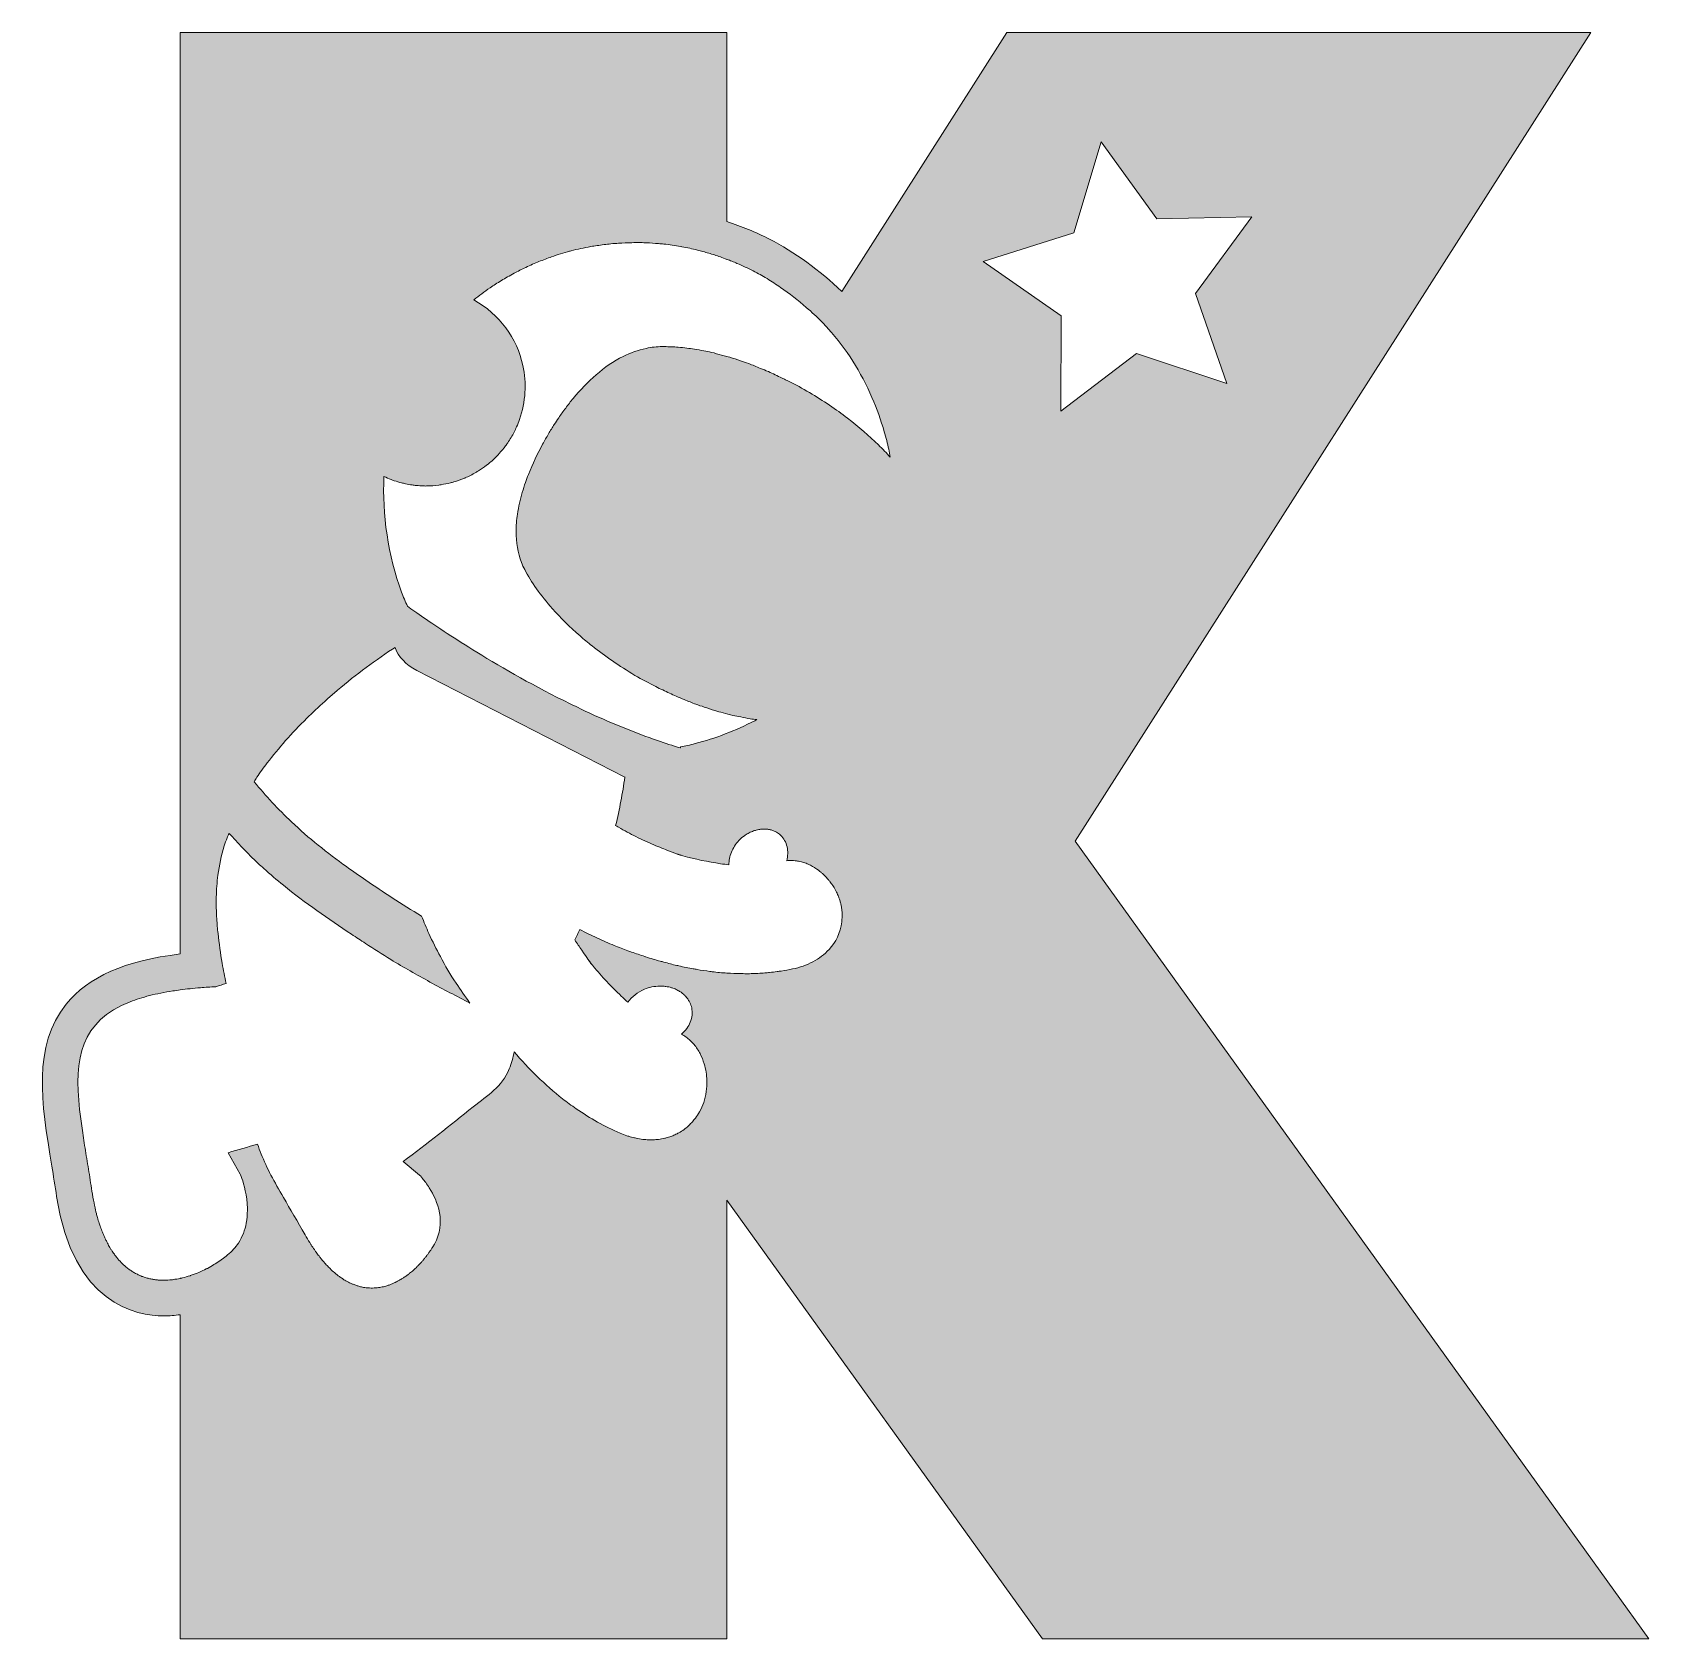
# Model space of a CAD drawing. Header units: millimetres. Extents: x -197 to -28, y -81 to 88.
import ezdxf

# ---------------------------------------------------------------- set-up
doc = ezdxf.new("R2010")
doc.units = ezdxf.units.MM
doc.header["$MEASUREMENT"] = 0
doc.layers.add('Layer 1', color=7, linetype='Continuous', lineweight=0)

msp = doc.modelspace()

# ---------------------------------------------------------------- hatches: boundary and pattern name
at = {"layer": 'Layer 1', "transparency": 33554687}
h = msp.add_hatch(color=7, dxfattribs=at)
h.dxf.hatch_style = 2
edge = h.paths.add_edge_path()
edge.add_spline(control_points=[(-97.47, 63.63), (-97.47, 63.63), (-87.95, 66.67), (-87.95, 66.67), (-87.95, 66.67), (-85.06, 76.24), (-85.06, 76.24), (-85.06, 76.24), (-79.22, 68.12), (-79.22, 68.12), (-79.22, 68.12), (-69.23, 68.33), (-69.23, 68.33), (-69.23, 68.33), (-75.14, 60.27), (-75.14, 60.27), (-75.14, 60.27), (-71.86, 50.83), (-71.86, 50.83), (-71.86, 50.83), (-81.35, 53.96), (-81.35, 53.96), (-81.35, 53.96), (-89.32, 47.92), (-89.32, 47.92), (-89.32, 47.92), (-89.27, 57.92), (-89.27, 57.92), (-89.27, 57.92), (-97.47, 63.63), (-97.47, 63.63)], knot_values=[0, 0, 0, 0, 1, 1, 1, 2, 2, 2, 3, 3, 3, 4, 4, 4, 5, 5, 5, 6, 6, 6, 7, 7, 7, 8, 8, 8, 9, 9, 9, 10, 10, 10, 10], degree=3, periodic=0)
edge = h.paths.add_edge_path()
edge.add_spline(control_points=[(-108.5, 44.37), (-109.46, 45.31), (-110.54, 46.25), (-111.75, 47.17), (-112.35, 47.63), (-112.99, 48.09), (-113.65, 48.54), (-114.32, 48.99), (-115.02, 49.43), (-115.75, 49.87), (-116.48, 50.3), (-117.21, 50.69), (-117.94, 51.06), (-118.05, 51.12), (-118.16, 51.16), (-118.27, 51.22), (-118.39, 51.28), (-118.51, 51.33), (-118.63, 51.39), (-119.12, 51.63), (-119.6, 51.86), (-120.07, 52.07), (-120.36, 52.2), (-120.63, 52.3), (-120.91, 52.41), (-121.32, 52.58), (-121.74, 52.76), (-122.14, 52.91), (-122.44, 53.02), (-122.72, 53.1), (-123.01, 53.2), (-123.39, 53.33), (-123.77, 53.47), (-124.13, 53.58), (-124.23, 53.61), (-124.33, 53.63), (-124.43, 53.66), (-124.62, 53.71), (-124.8, 53.76), (-124.99, 53.81), (-125.34, 53.9), (-125.7, 54.01), (-126.04, 54.09), (-126.32, 54.15), (-126.59, 54.2), (-126.87, 54.25), (-127.2, 54.31), (-127.53, 54.39), (-127.84, 54.44), (-128.12, 54.48), (-128.37, 54.5), (-128.64, 54.54), (-128.94, 54.57), (-129.25, 54.62), (-129.54, 54.64), (-129.79, 54.66), (-130.03, 54.66), (-130.28, 54.67), (-130.52, 54.68), (-130.77, 54.7), (-131, 54.7), (-131.07, 54.7), (-131.14, 54.7), (-131.21, 54.7), (-131.8, 54.7), (-132.37, 54.63), (-132.93, 54.51), (-133.77, 54.34), (-134.57, 54.05), (-135.33, 53.67), (-137.36, 52.66), (-139.13, 51.02), (-140.59, 49.25), (-140.87, 48.92), (-141.13, 48.58), (-141.38, 48.24), (-141.64, 47.9), (-141.88, 47.56), (-142.11, 47.22), (-142.27, 46.99), (-142.43, 46.75), (-142.58, 46.52), (-142.78, 46.2), (-142.99, 45.87), (-143.19, 45.52), (-143.4, 45.17), (-143.6, 44.81), (-143.81, 44.44), (-144.35, 43.44), (-144.86, 42.37), (-145.3, 41.26), (-145.41, 40.98), (-145.51, 40.7), (-145.61, 40.41), (-145.73, 40.07), (-145.84, 39.72), (-145.95, 39.37), (-146.17, 38.62), (-146.34, 37.85), (-146.45, 37.09), (-146.54, 36.48), (-146.6, 35.86), (-146.6, 35.26), (-146.6, 34.13), (-146.43, 33.03), (-146.03, 32.01), (-145.93, 31.75), (-145.82, 31.5), (-145.69, 31.26), (-145, 29.94), (-144.03, 28.55), (-142.77, 27.13), (-141.93, 26.19), (-140.97, 25.23), (-139.87, 24.29), (-139.47, 23.93), (-139.04, 23.58), (-138.59, 23.23), (-137.92, 22.7), (-137.22, 22.18), (-136.47, 21.66), (-135.72, 21.14), (-134.93, 20.64), (-134.1, 20.14), (-133.36, 19.71), (-132.63, 19.32), (-131.91, 18.95), (-131.66, 18.82), (-131.42, 18.72), (-131.18, 18.6), (-130.71, 18.38), (-130.23, 18.14), (-129.77, 17.94), (-129.49, 17.81), (-129.21, 17.71), (-128.92, 17.6), (-128.52, 17.43), (-128.1, 17.25), (-127.7, 17.1), (-127.41, 16.99), (-127.12, 16.91), (-126.83, 16.81), (-126.45, 16.68), (-126.08, 16.54), (-125.71, 16.43), (-125.41, 16.34), (-125.13, 16.28), (-124.84, 16.2), (-124.5, 16.11), (-124.14, 16), (-123.81, 15.93), (-123.52, 15.86), (-123.25, 15.81), (-122.97, 15.76), (-122.64, 15.69), (-122.31, 15.62), (-122, 15.57), (-121.75, 15.53), (-121.52, 15.51), (-121.28, 15.48), (-121.35, 15.45), (-121.42, 15.41), (-121.49, 15.37), (-122.5, 14.85), (-123.55, 14.39), (-124.61, 13.98), (-125.66, 13.57), (-126.73, 13.23), (-127.77, 12.96), (-128.29, 12.82), (-128.8, 12.71), (-129.31, 12.61), (-129.31, 12.61), (-129.31, 12.61), (-129.31, 12.61), (-129.31, 12.61), (-129.31, 12.61), (-129.31, 12.61), (-129.31, 12.58), (-129.32, 12.54), (-129.33, 12.51), (-130.12, 12.75), (-130.92, 13.01), (-131.71, 13.28), (-134.09, 14.1), (-136.43, 15.06), (-138.69, 16.09), (-139.44, 16.44), (-140.18, 16.79), (-140.91, 17.15), (-144.57, 18.93), (-147.93, 20.85), (-150.74, 22.58), (-151.86, 23.27), (-152.9, 23.93), (-153.83, 24.53), (-155.69, 25.75), (-157.13, 26.76), (-158.02, 27.4), (-158.24, 27.89), (-158.45, 28.38), (-158.64, 28.9), (-160.05, 32.64), (-160.69, 37.14), (-160.49, 41.04), (-160.25, 40.93), (-160, 40.82), (-159.75, 40.72), (-159.63, 40.68), (-159.52, 40.64), (-159.4, 40.6), (-159.15, 40.52), (-158.9, 40.44), (-158.65, 40.37), (-158.51, 40.34), (-158.37, 40.31), (-158.23, 40.28), (-157.99, 40.23), (-157.75, 40.19), (-157.52, 40.15), (-157.37, 40.13), (-157.23, 40.12), (-157.09, 40.1), (-156.85, 40.08), (-156.6, 40.07), (-156.35, 40.06), (-156.26, 40.06), (-156.17, 40.04), (-156.08, 40.04), (-156.05, 40.04), (-156.01, 40.05), (-155.98, 40.05), (-155.56, 40.05), (-155.15, 40.08), (-154.73, 40.13), (-154.65, 40.15), (-154.57, 40.16), (-154.49, 40.18), (-154.15, 40.23), (-153.81, 40.3), (-153.48, 40.38), (-153.36, 40.41), (-153.25, 40.44), (-153.14, 40.48), (-152.76, 40.59), (-152.38, 40.71), (-152.02, 40.87), (-152, 40.88), (-151.97, 40.88), (-151.95, 40.89), (-151.57, 41.06), (-151.2, 41.25), (-150.83, 41.46), (-150.73, 41.52), (-150.64, 41.58), (-150.54, 41.65), (-150.25, 41.82), (-149.98, 42.02), (-149.71, 42.22), (-149.63, 42.28), (-149.55, 42.34), (-149.48, 42.4), (-149.15, 42.66), (-148.84, 42.95), (-148.54, 43.26), (-148.48, 43.32), (-148.42, 43.4), (-148.36, 43.47), (-148.13, 43.72), (-147.91, 43.99), (-147.7, 44.28), (-147.62, 44.38), (-147.55, 44.47), (-147.48, 44.57), (-147.23, 44.94), (-147, 45.31), (-146.79, 45.72), (-146.79, 45.72), (-146.79, 45.72), (-146.79, 45.72), (-146.7, 45.89), (-146.63, 46.07), (-146.55, 46.25), (-146.43, 46.51), (-146.33, 46.76), (-146.24, 47.02), (-145.58, 48.89), (-145.48, 50.86), (-145.88, 52.71), (-146.51, 55.55), (-148.32, 58.1), (-151.05, 59.61), (-150.5, 60.05), (-149.92, 60.47), (-149.34, 60.88), (-149.15, 61.01), (-148.95, 61.13), (-148.76, 61.25), (-148.35, 61.52), (-147.93, 61.78), (-147.51, 62.02), (-147.28, 62.15), (-147.04, 62.28), (-146.81, 62.4), (-146.41, 62.62), (-146, 62.82), (-145.58, 63.02), (-145.34, 63.13), (-145.1, 63.25), (-144.86, 63.35), (-144.42, 63.55), (-143.97, 63.72), (-143.52, 63.89), (-143.3, 63.97), (-143.08, 64.06), (-142.86, 64.14), (-142.24, 64.35), (-141.6, 64.55), (-140.97, 64.72), (-140.92, 64.73), (-140.87, 64.75), (-140.82, 64.76), (-140.14, 64.94), (-139.44, 65.09), (-138.74, 65.21), (-138.52, 65.25), (-138.3, 65.28), (-138.08, 65.31), (-137.59, 65.39), (-137.11, 65.45), (-136.62, 65.5), (-136.35, 65.53), (-136.09, 65.54), (-135.82, 65.56), (-135.36, 65.59), (-134.9, 65.61), (-134.44, 65.62), (-134.12, 65.63), (-133.81, 65.63), (-133.49, 65.63), (-133.28, 65.62), (-133.07, 65.62), (-132.87, 65.61), (-132.45, 65.59), (-132.03, 65.56), (-131.61, 65.52), (-131.43, 65.51), (-131.25, 65.5), (-131.07, 65.48), (-130.47, 65.41), (-129.88, 65.33), (-129.29, 65.23), (-129.25, 65.22), (-129.21, 65.21), (-129.17, 65.2), (-128.62, 65.1), (-128.07, 64.98), (-127.52, 64.84), (-127.33, 64.8), (-127.14, 64.74), (-126.95, 64.69), (-126.55, 64.58), (-126.14, 64.46), (-125.74, 64.33), (-125.53, 64.27), (-125.33, 64.2), (-125.12, 64.13), (-124.89, 64.05), (-124.66, 63.95), (-124.43, 63.86), (-124.43, 63.86), (-124.43, 63.88), (-124.43, 63.88), (-124.25, 63.81), (-124.08, 63.74), (-123.91, 63.67), (-123.73, 63.6), (-123.55, 63.53), (-123.37, 63.45), (-122.8, 63.2), (-122.23, 62.94), (-121.66, 62.65), (-121.18, 62.41), (-120.69, 62.13), (-120.21, 61.84), (-119.73, 61.55), (-119.25, 61.24), (-118.78, 60.92), (-117.84, 60.27), (-116.93, 59.56), (-116.08, 58.82), (-115.51, 58.33), (-114.96, 57.82), (-114.45, 57.3), (-114.44, 57.29), (-114.43, 57.28), (-114.41, 57.26), (-114.19, 57.04), (-113.99, 56.8), (-113.78, 56.57), (-111.87, 54.47), (-110.32, 52), (-109.18, 49.35), (-108.67, 48.17), (-108.23, 46.96), (-107.88, 45.74), (-107.7, 45.13), (-107.54, 44.51), (-107.41, 43.9), (-107.34, 43.62), (-107.3, 43.35), (-107.25, 43.07), (-107.64, 43.5), (-108.05, 43.93), (-108.5, 44.37)], knot_values=[0, 0, 0, 0, 1, 1, 1, 2, 2, 2, 3, 3, 3, 4, 4, 4, 5, 5, 5, 6, 6, 6, 7, 7, 7, 8, 8, 8, 9, 9, 9, 10, 10, 10, 11, 11, 11, 12, 12, 12, 13, 13, 13, 14, 14, 14, 15, 15, 15, 16, 16, 16, 17, 17, 17, 18, 18, 18, 19, 19, 19, 20, 20, 20, 21, 21, 21, 22, 22, 22, 23, 23, 23, 24, 24, 24, 25, 25, 25, 26, 26, 26, 27, 27, 27, 28, 28, 28, 29, 29, 29, 30, 30, 30, 31, 31, 31, 32, 32, 32, 33, 33, 33, 34, 34, 34, 35, 35, 35, 36, 36, 36, 37, 37, 37, 38, 38, 38, 39, 39, 39, 40, 40, 40, 41, 41, 41, 42, 42, 42, 43, 43, 43, 44, 44, 44, 45, 45, 45, 46, 46, 46, 47, 47, 47, 48, 48, 48, 49, 49, 49, 50, 50, 50, 51, 51, 51, 52, 52, 52, 53, 53, 53, 54, 54, 54, 55, 55, 55, 56, 56, 56, 57, 57, 57, 58, 58, 58, 59, 59, 59, 60, 60, 60, 61, 61, 61, 62, 62, 62, 63, 63, 63, 64, 64, 64, 65, 65, 65, 66, 66, 66, 67, 67, 67, 68, 68, 68, 69, 69, 69, 70, 70, 70, 71, 71, 71, 72, 72, 72, 73, 73, 73, 74, 74, 74, 75, 75, 75, 76, 76, 76, 77, 77, 77, 78, 78, 78, 79, 79, 79, 80, 80, 80, 81, 81, 81, 82, 82, 82, 83, 83, 83, 84, 84, 84, 85, 85, 85, 86, 86, 86, 87, 87, 87, 88, 88, 88, 89, 89, 89, 90, 90, 90, 91, 91, 91, 92, 92, 92, 93, 93, 93, 94, 94, 94, 95, 95, 95, 96, 96, 96, 97, 97, 97, 98, 98, 98, 99, 99, 99, 100, 100, 100, 101, 101, 101, 102, 102, 102, 103, 103, 103, 104, 104, 104, 105, 105, 105, 106, 106, 106, 107, 107, 107, 108, 108, 108, 109, 109, 109, 110, 110, 110, 111, 111, 111, 112, 112, 112, 113, 113, 113, 114, 114, 114, 115, 115, 115, 116, 116, 116, 117, 117, 117, 118, 118, 118, 119, 119, 119, 120, 120, 120, 121, 121, 121, 122, 122, 122, 123, 123, 123, 124, 124, 124, 125, 125, 125, 126, 126, 126, 127, 127, 127, 128, 128, 128, 129, 129, 129, 130, 130, 130, 131, 131, 131, 132, 132, 132, 133, 133, 133, 134, 134, 134, 135, 135, 135, 136, 136, 136, 137, 137, 137, 138, 138, 138, 138], degree=3, periodic=0)
edge = h.paths.add_edge_path()
edge.add_spline(control_points=[(-112.35, -5.79), (-112.49, -6.93), (-112.97, -7.9), (-113.69, -8.68), (-113.92, -8.94), (-114.19, -9.18), (-114.47, -9.39), (-114.76, -9.61), (-115.07, -9.8), (-115.39, -9.97), (-115.72, -10.15), (-116.06, -10.29), (-116.42, -10.42), (-116.77, -10.55), (-117.14, -10.65), (-117.52, -10.73), (-117.92, -10.81), (-118.32, -10.89), (-118.73, -10.95), (-118.87, -10.97), (-119, -10.98), (-119.14, -11), (-119.41, -11.04), (-119.68, -11.08), (-119.94, -11.1), (-120.11, -11.12), (-120.28, -11.13), (-120.44, -11.14), (-120.68, -11.16), (-120.92, -11.18), (-121.16, -11.2), (-121.34, -11.21), (-121.52, -11.21), (-121.7, -11.21), (-121.93, -11.22), (-122.16, -11.23), (-122.39, -11.23), (-122.5, -11.23), (-122.61, -11.23), (-122.72, -11.22), (-123.16, -11.22), (-123.6, -11.21), (-124.04, -11.18), (-124.17, -11.18), (-124.29, -11.17), (-124.42, -11.16), (-124.94, -11.13), (-125.45, -11.08), (-125.97, -11.02), (-126.06, -11.01), (-126.14, -10.99), (-126.22, -10.98), (-126.67, -10.92), (-127.12, -10.86), (-127.57, -10.78), (-127.7, -10.76), (-127.83, -10.74), (-127.96, -10.71), (-128.47, -10.62), (-128.99, -10.52), (-129.5, -10.4), (-129.56, -10.39), (-129.62, -10.37), (-129.69, -10.36), (-130.15, -10.25), (-130.6, -10.13), (-131.06, -10.01), (-131.19, -9.98), (-131.31, -9.94), (-131.44, -9.91), (-131.95, -9.77), (-132.45, -9.62), (-132.95, -9.46), (-132.98, -9.45), (-133.02, -9.44), (-133.05, -9.42), (-133.52, -9.27), (-133.99, -9.11), (-134.45, -8.95), (-134.57, -8.9), (-134.7, -8.86), (-134.83, -8.81), (-135.31, -8.63), (-135.8, -8.45), (-136.28, -8.26), (-136.89, -8.01), (-137.5, -7.75), (-138.1, -7.47), (-138.71, -7.19), (-139.31, -6.89), (-139.9, -6.58), (-140.07, -6.94), (-140.24, -7.3), (-140.42, -7.66), (-140.19, -8.03), (-139.94, -8.39), (-139.69, -8.75), (-139.61, -8.88), (-139.53, -9), (-139.45, -9.13), (-139.27, -9.39), (-139.08, -9.64), (-138.9, -9.89), (-138.84, -9.98), (-138.77, -10.07), (-138.71, -10.16), (-138.74, -10.12), (-138.76, -10.1), (-138.78, -10.07), (-138.81, -10.04), (-138.84, -10), (-138.86, -9.98), (-138.87, -9.96), (-138.87, -9.96), (-138.88, -9.95), (-138.89, -9.94), (-138.91, -9.92), (-138.91, -9.92), (-138.91, -9.92), (-138.9, -9.93), (-138.9, -9.94), (-138.89, -9.94), (-138.89, -9.94), (-138.89, -9.94), (-138.87, -9.97), (-138.84, -10.01), (-138.79, -10.07), (-138.77, -10.09), (-138.75, -10.12), (-138.72, -10.15), (-138.68, -10.2), (-138.63, -10.27), (-138.57, -10.34), (-138.54, -10.37), (-138.53, -10.39), (-138.5, -10.42), (-138.05, -10.98), (-137.57, -11.52), (-137.07, -12.05), (-136.57, -12.57), (-136.06, -13.08), (-135.54, -13.58), (-135.31, -13.8), (-135.07, -14.01), (-134.83, -14.22), (-134.43, -13.64), (-133.83, -13.16), (-133.1, -12.86), (-132.85, -12.76), (-132.59, -12.68), (-132.32, -12.62), (-132.04, -12.56), (-131.76, -12.54), (-131.49, -12.53), (-131.33, -12.53), (-131.17, -12.54), (-131.02, -12.55), (-130.96, -12.56), (-130.91, -12.56), (-130.86, -12.57), (-130.64, -12.59), (-130.44, -12.64), (-130.24, -12.7), (-130.19, -12.71), (-130.15, -12.74), (-130.1, -12.75), (-129.95, -12.8), (-129.81, -12.86), (-129.68, -12.93), (-129.61, -12.96), (-129.55, -13), (-129.49, -13.03), (-129.38, -13.1), (-129.27, -13.16), (-129.17, -13.24), (-129.11, -13.28), (-129.06, -13.33), (-129, -13.38), (-128.91, -13.46), (-128.83, -13.54), (-128.75, -13.63), (-128.7, -13.69), (-128.65, -13.74), (-128.61, -13.79), (-128.53, -13.9), (-128.47, -14), (-128.41, -14.11), (-128.38, -14.17), (-128.34, -14.22), (-128.32, -14.27), (-128.24, -14.44), (-128.17, -14.62), (-128.13, -14.81), (-128.08, -15.07), (-128.07, -15.32), (-128.09, -15.57), (-128.12, -15.82), (-128.18, -16.07), (-128.28, -16.31), (-128.47, -16.78), (-128.79, -17.22), (-129.21, -17.58), (-128.87, -17.77), (-128.55, -17.99), (-128.28, -18.25), (-128, -18.51), (-127.75, -18.81), (-127.54, -19.13), (-127.44, -19.29), (-127.34, -19.45), (-127.25, -19.62), (-127.07, -19.97), (-126.93, -20.33), (-126.82, -20.71), (-126.65, -21.27), (-126.56, -21.86), (-126.54, -22.45), (-126.52, -23.24), (-126.63, -24.03), (-126.86, -24.75), (-126.98, -25.1), (-127.13, -25.44), (-127.31, -25.76), (-127.45, -25.99), (-127.59, -26.2), (-127.74, -26.41), (-127.79, -26.47), (-127.84, -26.52), (-127.89, -26.58), (-128, -26.72), (-128.12, -26.86), (-128.24, -26.98), (-128.29, -27.04), (-128.34, -27.09), (-128.4, -27.14), (-128.54, -27.28), (-128.69, -27.41), (-128.84, -27.53), (-128.87, -27.55), (-128.9, -27.58), (-128.93, -27.6), (-129.12, -27.73), (-129.31, -27.85), (-129.5, -27.96), (-129.56, -27.99), (-129.61, -28.02), (-129.67, -28.05), (-129.82, -28.12), (-129.97, -28.19), (-130.12, -28.26), (-130.19, -28.28), (-130.25, -28.31), (-130.32, -28.33), (-130.48, -28.39), (-130.65, -28.44), (-130.81, -28.48), (-130.87, -28.5), (-130.92, -28.51), (-130.97, -28.53), (-131.18, -28.58), (-131.4, -28.61), (-131.63, -28.64), (-131.68, -28.65), (-131.73, -28.65), (-131.78, -28.65), (-131.96, -28.67), (-132.13, -28.68), (-132.31, -28.68), (-132.38, -28.68), (-132.45, -28.68), (-132.53, -28.68), (-132.72, -28.68), (-132.92, -28.67), (-133.11, -28.65), (-133.16, -28.64), (-133.21, -28.64), (-133.26, -28.64), (-133.5, -28.61), (-133.74, -28.57), (-133.98, -28.52), (-134.04, -28.5), (-134.1, -28.49), (-134.16, -28.48), (-134.35, -28.43), (-134.54, -28.38), (-134.73, -28.32), (-134.8, -28.3), (-134.87, -28.28), (-134.94, -28.26), (-135.18, -28.18), (-135.42, -28.09), (-135.65, -27.99), (-135.65, -27.99), (-135.66, -27.99), (-135.66, -27.99), (-137.29, -27.3), (-138.83, -26.43), (-140.28, -25.42), (-140.77, -25.08), (-141.24, -24.73), (-141.71, -24.37), (-142.63, -23.64), (-143.52, -22.86), (-144.37, -22.03), (-145.22, -21.2), (-146.04, -20.33), (-146.81, -19.43), (-146.9, -20.04), (-147.07, -20.64), (-147.31, -21.23), (-148.09, -23.14), (-149.57, -23.99), (-151.1, -25.22), (-153.52, -27.17), (-155.98, -29.1), (-158.47, -30.97), (-158.47, -30.97), (-158.47, -30.97), (-158.47, -30.97), (-158.47, -30.97), (-156.75, -32.4), (-156.75, -32.4), (-156.75, -32.4), (-156.62, -32.52), (-156.43, -32.76), (-156.24, -32.99), (-155.98, -33.32), (-155.72, -33.74), (-155.28, -34.43), (-154.83, -35.35), (-154.65, -36.37), (-154.46, -37.4), (-154.55, -38.53), (-155.19, -39.66), (-155.26, -39.79), (-155.33, -39.91), (-155.41, -40.04), (-155.43, -40.07), (-155.46, -40.11), (-155.48, -40.15), (-155.54, -40.23), (-155.6, -40.32), (-155.66, -40.41), (-155.69, -40.46), (-155.72, -40.5), (-155.76, -40.55), (-155.81, -40.63), (-155.87, -40.71), (-155.93, -40.79), (-155.97, -40.84), (-156, -40.89), (-156.04, -40.94), (-156.1, -41.02), (-156.16, -41.09), (-156.23, -41.17), (-156.27, -41.22), (-156.31, -41.27), (-156.35, -41.32), (-156.42, -41.4), (-156.48, -41.47), (-156.55, -41.55), (-156.59, -41.6), (-156.64, -41.64), (-156.68, -41.69), (-156.76, -41.77), (-156.84, -41.85), (-156.92, -41.93), (-156.95, -41.97), (-156.99, -42.01), (-157.03, -42.05), (-157.14, -42.16), (-157.26, -42.27), (-157.38, -42.38), (-157.39, -42.38), (-157.39, -42.39), (-157.4, -42.4), (-157.53, -42.51), (-157.66, -42.62), (-157.79, -42.72), (-157.83, -42.76), (-157.88, -42.79), (-157.92, -42.82), (-158.01, -42.89), (-158.11, -42.96), (-158.2, -43.03), (-158.25, -43.07), (-158.31, -43.1), (-158.36, -43.14), (-158.45, -43.2), (-158.54, -43.26), (-158.63, -43.31), (-158.69, -43.35), (-158.75, -43.38), (-158.81, -43.42), (-158.89, -43.47), (-158.98, -43.52), (-159.07, -43.56), (-159.13, -43.6), (-159.2, -43.63), (-159.26, -43.66), (-159.35, -43.7), (-159.45, -43.75), (-159.54, -43.79), (-159.6, -43.81), (-159.66, -43.84), (-159.72, -43.86), (-159.83, -43.91), (-159.93, -43.94), (-160.04, -43.98), (-160.09, -44), (-160.15, -44.02), (-160.2, -44.03), (-160.35, -44.08), (-160.49, -44.12), (-160.64, -44.15), (-160.66, -44.15), (-160.68, -44.16), (-160.69, -44.16), (-160.86, -44.2), (-161.02, -44.22), (-161.19, -44.24), (-161.25, -44.25), (-161.3, -44.25), (-161.35, -44.25), (-161.47, -44.26), (-161.59, -44.27), (-161.71, -44.27), (-161.8, -44.27), (-161.9, -44.27), (-162, -44.26), (-162.05, -44.26), (-162.1, -44.26), (-162.15, -44.26), (-162.3, -44.25), (-162.45, -44.23), (-162.61, -44.2), (-162.62, -44.2), (-162.63, -44.2), (-162.64, -44.2), (-162.78, -44.17), (-162.93, -44.14), (-163.07, -44.1), (-163.12, -44.09), (-163.18, -44.07), (-163.23, -44.05), (-163.33, -44.02), (-163.44, -43.99), (-163.54, -43.95), (-163.6, -43.93), (-163.66, -43.9), (-163.73, -43.88), (-163.82, -43.84), (-163.92, -43.8), (-164.02, -43.75), (-164.08, -43.72), (-164.15, -43.69), (-164.21, -43.66), (-164.31, -43.61), (-164.41, -43.55), (-164.51, -43.5), (-164.57, -43.46), (-164.63, -43.43), (-164.7, -43.39), (-164.8, -43.32), (-164.91, -43.25), (-165.02, -43.17), (-165.07, -43.13), (-165.13, -43.1), (-165.18, -43.06), (-165.34, -42.94), (-165.5, -42.82), (-165.66, -42.68), (-165.67, -42.67), (-165.68, -42.66), (-165.69, -42.65), (-165.85, -42.52), (-166, -42.38), (-166.15, -42.23), (-166.2, -42.18), (-166.26, -42.12), (-166.31, -42.07), (-166.42, -41.96), (-166.53, -41.85), (-166.64, -41.73), (-166.7, -41.66), (-166.76, -41.58), (-166.83, -41.51), (-166.93, -41.39), (-167.03, -41.27), (-167.13, -41.15), (-167.19, -41.07), (-167.26, -40.98), (-167.32, -40.9), (-167.42, -40.77), (-167.53, -40.63), (-167.63, -40.49), (-167.69, -40.41), (-167.75, -40.32), (-167.81, -40.23), (-167.92, -40.07), (-168.03, -39.91), (-168.14, -39.74), (-168.19, -39.66), (-168.25, -39.58), (-168.3, -39.49), (-168.46, -39.24), (-168.62, -38.97), (-168.77, -38.69), (-168.78, -38.69), (-168.78, -38.69), (-168.78, -38.68), (-169.57, -37.29), (-170.35, -35.98), (-171.06, -34.75), (-171.53, -33.93), (-171.97, -33.15), (-172.37, -32.39), (-172.76, -31.63), (-173.11, -30.9), (-173.4, -30.19), (-173.54, -29.83), (-173.67, -29.48), (-173.78, -29.14), (-174.8, -29.45), (-175.83, -29.75), (-176.86, -30.04), (-176.86, -30.04), (-175.6, -32.3), (-175.6, -32.3), (-175.6, -32.3), (-175.56, -32.38), (-175.5, -32.54), (-175.33, -33), (-174.97, -34.09), (-174.87, -35.4), (-174.86, -35.61), (-174.85, -35.84), (-174.85, -36.06), (-174.85, -36.07), (-174.85, -36.08), (-174.85, -36.09), (-174.85, -36.54), (-174.89, -37), (-174.97, -37.46), (-175.11, -38.17), (-175.37, -38.88), (-175.8, -39.55), (-176.09, -39.99), (-176.46, -40.41), (-176.93, -40.79), (-176.93, -40.79), (-176.93, -40.79), (-176.93, -40.79), (-177.11, -40.94), (-177.31, -41.1), (-177.52, -41.25), (-177.55, -41.27), (-177.58, -41.29), (-177.61, -41.31), (-177.81, -41.45), (-178.02, -41.59), (-178.24, -41.73), (-178.28, -41.76), (-178.33, -41.78), (-178.37, -41.81), (-178.59, -41.94), (-178.82, -42.07), (-179.06, -42.2), (-179.09, -42.22), (-179.13, -42.24), (-179.17, -42.25), (-179.42, -42.38), (-179.67, -42.51), (-179.94, -42.62), (-179.94, -42.62), (-179.94, -42.62), (-179.95, -42.62), (-180.21, -42.74), (-180.48, -42.84), (-180.75, -42.93), (-180.8, -42.95), (-180.84, -42.96), (-180.88, -42.97), (-181.14, -43.06), (-181.41, -43.14), (-181.68, -43.2), (-181.73, -43.21), (-181.78, -43.23), (-181.83, -43.24), (-181.86, -43.24), (-181.88, -43.24), (-181.91, -43.25), (-182.16, -43.3), (-182.4, -43.35), (-182.65, -43.38), (-182.69, -43.39), (-182.74, -43.39), (-182.78, -43.4), (-183.06, -43.43), (-183.35, -43.45), (-183.64, -43.45), (-183.65, -43.45), (-183.65, -43.45), (-183.65, -43.45), (-183.65, -43.45), (-183.65, -43.45), (-183.65, -43.45), (-183.85, -43.45), (-184.04, -43.44), (-184.23, -43.43), (-184.29, -43.42), (-184.35, -43.41), (-184.4, -43.4), (-184.54, -43.39), (-184.67, -43.37), (-184.81, -43.35), (-184.88, -43.34), (-184.95, -43.32), (-185.02, -43.31), (-185.14, -43.28), (-185.26, -43.25), (-185.38, -43.22), (-185.45, -43.2), (-185.53, -43.18), (-185.6, -43.15), (-185.72, -43.12), (-185.83, -43.08), (-185.94, -43.04), (-186.02, -43.01), (-186.09, -42.98), (-186.16, -42.94), (-186.28, -42.9), (-186.39, -42.84), (-186.5, -42.79), (-186.57, -42.75), (-186.64, -42.71), (-186.71, -42.67), (-186.83, -42.61), (-186.94, -42.54), (-187.05, -42.47), (-187.11, -42.42), (-187.18, -42.38), (-187.24, -42.34), (-187.36, -42.25), (-187.48, -42.16), (-187.6, -42.06), (-187.65, -42.02), (-187.7, -41.98), (-187.75, -41.93), (-188.09, -41.64), (-188.41, -41.3), (-188.71, -40.9), (-188.76, -40.84), (-188.8, -40.78), (-188.84, -40.72), (-188.95, -40.57), (-189.05, -40.43), (-189.15, -40.27), (-189.21, -40.19), (-189.26, -40.1), (-189.31, -40.01), (-189.4, -39.86), (-189.48, -39.71), (-189.57, -39.55), (-189.62, -39.45), (-189.67, -39.35), (-189.72, -39.24), (-189.8, -39.08), (-189.87, -38.92), (-189.95, -38.74), (-190, -38.63), (-190.05, -38.51), (-190.09, -38.4), (-190.16, -38.22), (-190.23, -38.03), (-190.3, -37.84), (-190.34, -37.72), (-190.39, -37.59), (-190.43, -37.46), (-190.5, -37.26), (-190.56, -37.05), (-190.62, -36.84), (-190.65, -36.7), (-190.69, -36.57), (-190.73, -36.43), (-190.79, -36.19), (-190.85, -35.94), (-190.9, -35.68), (-190.93, -35.56), (-190.96, -35.44), (-190.98, -35.31), (-191.06, -34.92), (-191.14, -34.52), (-191.2, -34.09), (-191.32, -33.3), (-191.44, -32.52), (-191.56, -31.76), (-191.63, -31.39), (-191.69, -31.01), (-191.75, -30.64), (-191.87, -29.91), (-191.98, -29.19), (-192.09, -28.49), (-192.14, -28.14), (-192.19, -27.8), (-192.24, -27.46), (-192.34, -26.79), (-192.42, -26.13), (-192.49, -25.5), (-193.07, -20.1), (-192.4, -16.23), (-187.17, -14.18), (-186.56, -13.94), (-185.88, -13.72), (-185.14, -13.53), (-184.39, -13.34), (-183.57, -13.18), (-182.69, -13.04), (-182.44, -13), (-182.17, -12.97), (-181.91, -12.93), (-181.24, -12.84), (-180.54, -12.76), (-179.79, -12.7), (-179.27, -12.66), (-178.73, -12.62), (-178.17, -12.59), (-177.81, -12.48), (-177.44, -12.36), (-177.08, -12.25), (-177.24, -11.55), (-177.39, -10.84), (-177.51, -10.13), (-177.68, -9.08), (-177.83, -8.04), (-177.94, -7.01), (-178, -6.5), (-178.04, -5.98), (-178.07, -5.47), (-178.12, -4.7), (-178.14, -3.93), (-178.12, -3.17), (-178.11, -2.4), (-178.05, -1.63), (-177.95, -0.87), (-177.82, 0.16), (-177.6, 1.19), (-177.29, 2.22), (-177.2, 2.51), (-177.09, 2.79), (-176.98, 3.06), (-176.91, 3.22), (-176.85, 3.38), (-176.77, 3.53), (-176.31, 3.02), (-175.84, 2.5), (-175.36, 2), (-174.82, 1.44), (-174.27, 0.9), (-173.71, 0.36), (-173.52, 0.18), (-173.32, 0.02), (-173.13, -0.16), (-172.46, -0.77), (-171.77, -1.36), (-171.06, -1.93), (-168.78, -3.78), (-166.33, -5.46), (-163.9, -7.08), (-163.41, -7.4), (-162.93, -7.72), (-162.44, -8.04), (-161.56, -8.63), (-160.67, -9.19), (-159.77, -9.74), (-159.09, -10.15), (-158.41, -10.55), (-157.72, -10.94), (-156.35, -11.73), (-154.96, -12.48), (-153.56, -13.22), (-152.86, -13.59), (-152.15, -13.95), (-151.45, -14.31), (-151.95, -13.62), (-152.44, -12.92), (-152.91, -12.22), (-153.5, -11.32), (-154.05, -10.38), (-154.56, -9.42), (-154.99, -8.63), (-155.39, -7.83), (-155.76, -7.01), (-156.04, -6.4), (-156.29, -5.79), (-156.53, -5.17), (-157.57, -4.55), (-158.61, -3.91), (-159.63, -3.24), (-160.55, -2.64), (-161.47, -2.03), (-162.38, -1.4), (-163.07, -0.93), (-163.75, -0.46), (-164.42, 0.03), (-166.45, 1.48), (-168.41, 3.03), (-170.21, 4.73), (-171.62, 6.05), (-172.91, 7.48), (-174.14, 8.95), (-174.04, 9.11), (-173.96, 9.26), (-173.85, 9.42), (-173.52, 9.92), (-173.15, 10.43), (-172.76, 10.94), (-171.59, 12.48), (-170.18, 14.07), (-168.6, 15.63), (-168, 16.22), (-167.37, 16.81), (-166.72, 17.4), (-166.4, 17.69), (-166.07, 17.98), (-165.74, 18.26), (-163.81, 19.92), (-161.73, 21.5), (-159.6, 22.9), (-159.6, 22.9), (-159.31, 23.05), (-159.31, 23.05), (-158.98, 22.09), (-158.21, 21.26), (-157.02, 20.65), (-157.02, 20.65), (-135.16, 9.45), (-135.16, 9.45), (-135.16, 9.45), (-135.13, 9.43), (-135.13, 9.43), (-135.13, 9.43), (-135.13, 9.43), (-135.13, 9.43), (-135.13, 9.43), (-135.13, 9.43), (-135.13, 9.43), (-135.13, 9.43), (-135.13, 9.43), (-135.13, 9.43), (-135.13, 9.43), (-135.16, 9.45), (-135.16, 9.45), (-135.16, 9.45), (-135.16, 9.45), (-135.16, 9.45), (-135.28, 8.6), (-135.42, 7.76), (-135.58, 6.91), (-135.74, 6.06), (-135.93, 5.2), (-136.13, 4.36), (-136.05, 4.31), (-135.95, 4.25), (-135.82, 4.17), (-135.22, 3.82), (-134.61, 3.49), (-133.99, 3.19), (-133.37, 2.88), (-132.74, 2.59), (-132.11, 2.32), (-131.56, 2.08), (-131.01, 1.87), (-130.46, 1.65), (-130.09, 1.52), (-129.72, 1.38), (-129.34, 1.26), (-129.35, 1.26), (-129.35, 1.26), (-129.36, 1.27), (-129.46, 1.29), (-129.52, 1.31), (-129.57, 1.32), (-129.58, 1.32), (-129.58, 1.32), (-129.58, 1.33), (-129.6, 1.33), (-129.62, 1.34), (-129.62, 1.34), (-129.62, 1.34), (-129.61, 1.33), (-129.61, 1.33), (-129.6, 1.33), (-129.6, 1.33), (-129.6, 1.33), (-129.57, 1.32), (-129.52, 1.31), (-129.44, 1.28), (-129.43, 1.28), (-129.41, 1.28), (-129.4, 1.27), (-129.31, 1.25), (-129.2, 1.21), (-129.05, 1.17), (-127.75, 0.8), (-126.43, 0.54), (-125.1, 0.34), (-124.81, 0.29), (-124.51, 0.25), (-124.22, 0.22), (-124.22, 0.44), (-124.2, 0.66), (-124.16, 0.88), (-124.07, 1.33), (-123.89, 1.77), (-123.62, 2.19), (-123.49, 2.39), (-123.33, 2.59), (-123.16, 2.78), (-122.98, 2.97), (-122.79, 3.13), (-122.59, 3.27), (-122.53, 3.32), (-122.46, 3.36), (-122.4, 3.4), (-122.26, 3.49), (-122.12, 3.57), (-121.98, 3.64), (-121.9, 3.68), (-121.82, 3.71), (-121.74, 3.74), (-121.6, 3.79), (-121.47, 3.84), (-121.34, 3.87), (-121.25, 3.9), (-121.17, 3.91), (-121.08, 3.93), (-120.95, 3.95), (-120.81, 3.97), (-120.68, 3.98), (-120.59, 3.98), (-120.5, 3.99), (-120.41, 3.98), (-120.35, 3.98), (-120.28, 3.97), (-120.21, 3.97), (-120.1, 3.95), (-119.99, 3.93), (-119.88, 3.91), (-119.82, 3.89), (-119.75, 3.88), (-119.69, 3.86), (-119.58, 3.82), (-119.47, 3.77), (-119.37, 3.72), (-119.32, 3.7), (-119.26, 3.68), (-119.22, 3.65), (-119.07, 3.56), (-118.92, 3.46), (-118.79, 3.34), (-118.62, 3.17), (-118.47, 2.98), (-118.36, 2.78), (-118.13, 2.37), (-118.02, 1.89), (-118.03, 1.4), (-118.04, 1.15), (-118.08, 0.9), (-118.14, 0.65), (-118.14, 0.65), (-118.14, 0.65), (-118.14, 0.65), (-117.97, 0.67), (-117.8, 0.67), (-117.63, 0.67), (-117.56, 0.67), (-117.49, 0.66), (-117.42, 0.66), (-117.32, 0.65), (-117.21, 0.65), (-117.11, 0.64), (-117.03, 0.63), (-116.96, 0.61), (-116.89, 0.6), (-116.79, 0.58), (-116.7, 0.56), (-116.6, 0.54), (-116.53, 0.52), (-116.45, 0.49), (-116.38, 0.47), (-116.29, 0.44), (-116.2, 0.41), (-116.11, 0.38), (-116.03, 0.35), (-115.96, 0.32), (-115.89, 0.29), (-115.8, 0.25), (-115.72, 0.21), (-115.63, 0.17), (-115.56, 0.13), (-115.49, 0.09), (-115.42, 0.05), (-115.33, 0), (-115.25, -0.04), (-115.17, -0.09), (-115.1, -0.14), (-115.04, -0.18), (-114.97, -0.23), (-114.89, -0.28), (-114.82, -0.34), (-114.74, -0.4), (-114.68, -0.45), (-114.61, -0.5), (-114.55, -0.55), (-114.47, -0.61), (-114.4, -0.68), (-114.33, -0.74), (-114.27, -0.8), (-114.21, -0.86), (-114.15, -0.91), (-114.08, -0.98), (-114.02, -1.05), (-113.95, -1.12), (-113.9, -1.18), (-113.84, -1.24), (-113.79, -1.31), (-113.73, -1.38), (-113.67, -1.45), (-113.61, -1.53), (-113.56, -1.6), (-113.51, -1.66), (-113.46, -1.73), (-113.4, -1.81), (-113.35, -1.89), (-113.29, -1.97), (-113.25, -2.03), (-113.2, -2.1), (-113.16, -2.17), (-113.11, -2.26), (-113.07, -2.34), (-113.02, -2.43), (-112.98, -2.5), (-112.94, -2.56), (-112.91, -2.64), (-112.86, -2.72), (-112.83, -2.81), (-112.79, -2.9), (-112.75, -2.97), (-112.72, -3.04), (-112.69, -3.11), (-112.66, -3.21), (-112.63, -3.3), (-112.59, -3.4), (-112.57, -3.46), (-112.55, -3.53), (-112.53, -3.6), (-112.5, -3.71), (-112.47, -3.81), (-112.45, -3.92), (-112.43, -3.98), (-112.42, -4.03), (-112.41, -4.09), (-112.38, -4.25), (-112.35, -4.41), (-112.34, -4.57), (-112.34, -4.57), (-112.34, -4.58), (-112.34, -4.59), (-112.32, -4.8), (-112.31, -5), (-112.32, -5.2), (-112.32, -5.4), (-112.33, -5.6), (-112.35, -5.79)], knot_values=[0, 0, 0, 0, 1, 1, 1, 2, 2, 2, 3, 3, 3, 4, 4, 4, 5, 5, 5, 6, 6, 6, 7, 7, 7, 8, 8, 8, 9, 9, 9, 10, 10, 10, 11, 11, 11, 12, 12, 12, 13, 13, 13, 14, 14, 14, 15, 15, 15, 16, 16, 16, 17, 17, 17, 18, 18, 18, 19, 19, 19, 20, 20, 20, 21, 21, 21, 22, 22, 22, 23, 23, 23, 24, 24, 24, 25, 25, 25, 26, 26, 26, 27, 27, 27, 28, 28, 28, 29, 29, 29, 30, 30, 30, 31, 31, 31, 32, 32, 32, 33, 33, 33, 34, 34, 34, 35, 35, 35, 36, 36, 36, 37, 37, 37, 38, 38, 38, 39, 39, 39, 40, 40, 40, 41, 41, 41, 42, 42, 42, 43, 43, 43, 44, 44, 44, 45, 45, 45, 46, 46, 46, 47, 47, 47, 48, 48, 48, 49, 49, 49, 50, 50, 50, 51, 51, 51, 52, 52, 52, 53, 53, 53, 54, 54, 54, 55, 55, 55, 56, 56, 56, 57, 57, 57, 58, 58, 58, 59, 59, 59, 60, 60, 60, 61, 61, 61, 62, 62, 62, 63, 63, 63, 64, 64, 64, 65, 65, 65, 66, 66, 66, 67, 67, 67, 68, 68, 68, 69, 69, 69, 70, 70, 70, 71, 71, 71, 72, 72, 72, 73, 73, 73, 74, 74, 74, 75, 75, 75, 76, 76, 76, 77, 77, 77, 78, 78, 78, 79, 79, 79, 80, 80, 80, 81, 81, 81, 82, 82, 82, 83, 83, 83, 84, 84, 84, 85, 85, 85, 86, 86, 86, 87, 87, 87, 88, 88, 88, 89, 89, 89, 90, 90, 90, 91, 91, 91, 92, 92, 92, 93, 93, 93, 94, 94, 94, 95, 95, 95, 96, 96, 96, 97, 97, 97, 98, 98, 98, 99, 99, 99, 100, 100, 100, 101, 101, 101, 102, 102, 102, 103, 103, 103, 104, 104, 104, 105, 105, 105, 106, 106, 106, 107, 107, 107, 108, 108, 108, 109, 109, 109, 110, 110, 110, 111, 111, 111, 112, 112, 112, 113, 113, 113, 114, 114, 114, 115, 115, 115, 116, 116, 116, 117, 117, 117, 118, 118, 118, 119, 119, 119, 120, 120, 120, 121, 121, 121, 122, 122, 122, 123, 123, 123, 124, 124, 124, 125, 125, 125, 126, 126, 126, 127, 127, 127, 128, 128, 128, 129, 129, 129, 130, 130, 130, 131, 131, 131, 132, 132, 132, 133, 133, 133, 134, 134, 134, 135, 135, 135, 136, 136, 136, 137, 137, 137, 138, 138, 138, 139, 139, 139, 140, 140, 140, 141, 141, 141, 142, 142, 142, 143, 143, 143, 144, 144, 144, 145, 145, 145, 146, 146, 146, 147, 147, 147, 148, 148, 148, 149, 149, 149, 150, 150, 150, 151, 151, 151, 152, 152, 152, 153, 153, 153, 154, 154, 154, 155, 155, 155, 156, 156, 156, 157, 157, 157, 158, 158, 158, 159, 159, 159, 160, 160, 160, 161, 161, 161, 162, 162, 162, 163, 163, 163, 164, 164, 164, 165, 165, 165, 166, 166, 166, 167, 167, 167, 168, 168, 168, 169, 169, 169, 170, 170, 170, 171, 171, 171, 172, 172, 172, 173, 173, 173, 174, 174, 174, 175, 175, 175, 176, 176, 176, 177, 177, 177, 178, 178, 178, 179, 179, 179, 180, 180, 180, 181, 181, 181, 182, 182, 182, 183, 183, 183, 184, 184, 184, 185, 185, 185, 186, 186, 186, 187, 187, 187, 188, 188, 188, 189, 189, 189, 190, 190, 190, 191, 191, 191, 192, 192, 192, 193, 193, 193, 194, 194, 194, 195, 195, 195, 196, 196, 196, 197, 197, 197, 198, 198, 198, 199, 199, 199, 200, 200, 200, 201, 201, 201, 202, 202, 202, 203, 203, 203, 204, 204, 204, 205, 205, 205, 206, 206, 206, 207, 207, 207, 208, 208, 208, 209, 209, 209, 210, 210, 210, 211, 211, 211, 212, 212, 212, 213, 213, 213, 214, 214, 214, 215, 215, 215, 216, 216, 216, 217, 217, 217, 218, 218, 218, 219, 219, 219, 220, 220, 220, 221, 221, 221, 222, 222, 222, 223, 223, 223, 224, 224, 224, 225, 225, 225, 226, 226, 226, 227, 227, 227, 228, 228, 228, 229, 229, 229, 230, 230, 230, 231, 231, 231, 232, 232, 232, 233, 233, 233, 234, 234, 234, 235, 235, 235, 236, 236, 236, 237, 237, 237, 238, 238, 238, 239, 239, 239, 240, 240, 240, 241, 241, 241, 242, 242, 242, 243, 243, 243, 244, 244, 244, 245, 245, 245, 246, 246, 246, 247, 247, 247, 248, 248, 248, 249, 249, 249, 250, 250, 250, 251, 251, 251, 252, 252, 252, 253, 253, 253, 254, 254, 254, 255, 255, 255, 256, 256, 256, 257, 257, 257, 258, 258, 258, 259, 259, 259, 260, 260, 260, 261, 261, 261, 262, 262, 262, 263, 263, 263, 264, 264, 264, 265, 265, 265, 266, 266, 266, 267, 267, 267, 268, 268, 268, 269, 269, 269, 270, 270, 270, 271, 271, 271, 272, 272, 272, 273, 273, 273, 274, 274, 274, 275, 275, 275, 276, 276, 276, 277, 277, 277, 278, 278, 278, 279, 279, 279, 280, 280, 280, 281, 281, 281, 282, 282, 282, 283, 283, 283, 284, 284, 284, 285, 285, 285, 286, 286, 286, 287, 287, 287, 288, 288, 288, 289, 289, 289, 290, 290, 290, 291, 291, 291, 292, 292, 292, 293, 293, 293, 294, 294, 294, 295, 295, 295, 296, 296, 296, 297, 297, 297, 298, 298, 298, 299, 299, 299, 300, 300, 300, 301, 301, 301, 302, 302, 302, 303, 303, 303, 304, 304, 304, 305, 305, 305, 306, 306, 306, 307, 307, 307, 308, 308, 308, 309, 309, 309, 310, 310, 310, 311, 311, 311, 312, 312, 312, 313, 313, 313, 314, 314, 314, 315, 315, 315, 316, 316, 316, 317, 317, 317, 318, 318, 318, 319, 319, 319, 320, 320, 320, 321, 321, 321, 322, 322, 322, 323, 323, 323, 324, 324, 324, 325, 325, 325, 326, 326, 326, 327, 327, 327, 328, 328, 328, 329, 329, 329, 330, 330, 330, 331, 331, 331, 332, 332, 332, 333, 333, 333, 334, 334, 334, 335, 335, 335, 336, 336, 336, 337, 337, 337, 338, 338, 338, 339, 339, 339, 340, 340, 340, 341, 341, 341, 342, 342, 342, 343, 343, 343, 344, 344, 344, 345, 345, 345, 346, 346, 346, 347, 347, 347, 348, 348, 348, 349, 349, 349, 350, 350, 350, 351, 351, 351, 352, 352, 352, 353, 353, 353, 354, 354, 354, 355, 355, 355, 356, 356, 356, 357, 357, 357, 358, 358, 358, 358], degree=3, periodic=0)
edge = h.paths.add_edge_path()
edge.add_spline(control_points=[(-87.82, 2.71), (-87.82, 2.71), (-33.6, 87.73), (-33.6, 87.73), (-33.6, 87.73), (-94.98, 87.73), (-94.98, 87.73), (-94.98, 87.73), (-112.35, 60.49), (-112.35, 60.49), (-114.66, 62.71), (-117.33, 64.65), (-119.95, 65.99), (-121.39, 66.73), (-122.89, 67.34), (-124.43, 67.84), (-124.43, 67.84), (-124.43, 87.73), (-124.43, 87.73), (-124.43, 87.73), (-181.91, 87.73), (-181.91, 87.73), (-181.91, 87.73), (-181.91, -9.15), (-181.91, -9.15), (-187.78, -9.87), (-191.56, -11.54), (-193.89, -14.43), (-197.47, -18.87), (-196.52, -24.7), (-195.42, -31.45), (-195.25, -32.48), (-195.07, -33.54), (-194.91, -34.65), (-193.21, -45.98), (-186.47, -47.2), (-183.65, -47.2), (-183.05, -47.2), (-182.47, -47.15), (-181.91, -47.07), (-181.91, -47.07), (-181.91, -81.13), (-181.91, -81.13), (-181.91, -81.13), (-124.43, -81.13), (-124.43, -81.13), (-124.43, -81.13), (-124.43, -35.03), (-124.43, -35.03), (-124.43, -35.03), (-91.26, -81.13), (-91.26, -81.13), (-91.26, -81.13), (-27.5, -81.13), (-27.5, -81.13), (-27.5, -81.13), (-87.82, 2.71), (-87.82, 2.71)], knot_values=[0, 0, 0, 0, 1, 1, 1, 2, 2, 2, 3, 3, 3, 4, 4, 4, 5, 5, 5, 6, 6, 6, 7, 7, 7, 8, 8, 8, 9, 9, 9, 10, 10, 10, 11, 11, 11, 12, 12, 12, 13, 13, 13, 14, 14, 14, 15, 15, 15, 16, 16, 16, 17, 17, 17, 18, 18, 18, 19, 19, 19, 19], degree=3, periodic=0)

# ---------------------------------------------------------------- linework, layer by layer
at = {"layer": 'Layer 1'}
for points, knots in [([(-87.82, 2.71), (-87.82, 2.71), (-33.6, 87.73), (-33.6, 87.73), (-33.6, 87.73), (-94.98, 87.73), (-94.98, 87.73), (-94.98, 87.73), (-112.35, 60.49), (-112.35, 60.49), (-114.66, 62.71), (-117.33, 64.65), (-119.95, 65.99), (-121.39, 66.73), (-122.89, 67.34), (-124.43, 67.84), (-124.43, 67.84), (-124.43, 87.73), (-124.43, 87.73), (-124.43, 87.73), (-181.91, 87.73), (-181.91, 87.73), (-181.91, 87.73), (-181.91, -9.15), (-181.91, -9.15), (-187.78, -9.87), (-191.56, -11.54), (-193.89, -14.43), (-197.47, -18.87), (-196.52, -24.7), (-195.42, -31.45), (-195.25, -32.48), (-195.07, -33.54), (-194.91, -34.65), (-193.21, -45.98), (-186.47, -47.2), (-183.65, -47.2), (-183.05, -47.2), (-182.47, -47.15), (-181.91, -47.07), (-181.91, -47.07), (-181.91, -81.13), (-181.91, -81.13), (-181.91, -81.13), (-124.43, -81.13), (-124.43, -81.13), (-124.43, -81.13), (-124.43, -35.03), (-124.43, -35.03), (-124.43, -35.03), (-91.26, -81.13), (-91.26, -81.13), (-91.26, -81.13), (-27.5, -81.13), (-27.5, -81.13), (-27.5, -81.13), (-87.82, 2.71), (-87.82, 2.71)], [0, 0, 0, 0, 1, 1, 1, 2, 2, 2, 3, 3, 3, 4, 4, 4, 5, 5, 5, 6, 6, 6, 7, 7, 7, 8, 8, 8, 9, 9, 9, 10, 10, 10, 11, 11, 11, 12, 12, 12, 13, 13, 13, 14, 14, 14, 15, 15, 15, 16, 16, 16, 17, 17, 17, 18, 18, 18, 19, 19, 19, 19]), ([(-97.47, 63.63), (-97.47, 63.63), (-87.95, 66.67), (-87.95, 66.67), (-87.95, 66.67), (-85.06, 76.24), (-85.06, 76.24), (-85.06, 76.24), (-79.22, 68.12), (-79.22, 68.12), (-79.22, 68.12), (-69.23, 68.33), (-69.23, 68.33), (-69.23, 68.33), (-75.14, 60.27), (-75.14, 60.27), (-75.14, 60.27), (-71.86, 50.83), (-71.86, 50.83), (-71.86, 50.83), (-81.35, 53.96), (-81.35, 53.96), (-81.35, 53.96), (-89.32, 47.92), (-89.32, 47.92), (-89.32, 47.92), (-89.27, 57.92), (-89.27, 57.92), (-89.27, 57.92), (-97.47, 63.63), (-97.47, 63.63)], [0, 0, 0, 0, 1, 1, 1, 2, 2, 2, 3, 3, 3, 4, 4, 4, 5, 5, 5, 6, 6, 6, 7, 7, 7, 8, 8, 8, 9, 9, 9, 10, 10, 10, 10]), ([(-108.5, 44.37), (-109.46, 45.31), (-110.54, 46.25), (-111.75, 47.17), (-112.35, 47.63), (-112.99, 48.09), (-113.65, 48.54), (-114.32, 48.99), (-115.02, 49.43), (-115.75, 49.87), (-116.48, 50.3), (-117.21, 50.69), (-117.94, 51.06), (-118.05, 51.12), (-118.16, 51.16), (-118.27, 51.22), (-118.39, 51.28), (-118.51, 51.33), (-118.63, 51.39), (-119.12, 51.63), (-119.6, 51.86), (-120.07, 52.07), (-120.36, 52.2), (-120.63, 52.3), (-120.91, 52.41), (-121.32, 52.58), (-121.74, 52.76), (-122.14, 52.91), (-122.44, 53.02), (-122.72, 53.1), (-123.01, 53.2), (-123.39, 53.33), (-123.77, 53.47), (-124.13, 53.58), (-124.23, 53.61), (-124.33, 53.63), (-124.43, 53.66), (-124.62, 53.71), (-124.8, 53.76), (-124.99, 53.81), (-125.34, 53.9), (-125.7, 54.01), (-126.04, 54.09), (-126.32, 54.15), (-126.59, 54.2), (-126.87, 54.25), (-127.2, 54.31), (-127.53, 54.39), (-127.84, 54.44), (-128.12, 54.48), (-128.37, 54.5), (-128.64, 54.54), (-128.94, 54.57), (-129.25, 54.62), (-129.54, 54.64), (-129.79, 54.66), (-130.03, 54.66), (-130.28, 54.67), (-130.52, 54.68), (-130.77, 54.7), (-131, 54.7), (-131.07, 54.7), (-131.14, 54.7), (-131.21, 54.7), (-131.8, 54.7), (-132.37, 54.63), (-132.93, 54.51), (-133.77, 54.34), (-134.57, 54.05), (-135.33, 53.67), (-137.36, 52.66), (-139.13, 51.02), (-140.59, 49.25), (-140.87, 48.92), (-141.13, 48.58), (-141.38, 48.24), (-141.64, 47.9), (-141.88, 47.56), (-142.11, 47.22), (-142.27, 46.99), (-142.43, 46.75), (-142.58, 46.52), (-142.78, 46.2), (-142.99, 45.87), (-143.19, 45.52), (-143.4, 45.17), (-143.6, 44.81), (-143.81, 44.44), (-144.35, 43.44), (-144.86, 42.37), (-145.3, 41.26), (-145.41, 40.98), (-145.51, 40.7), (-145.61, 40.41), (-145.73, 40.07), (-145.84, 39.72), (-145.95, 39.37), (-146.17, 38.62), (-146.34, 37.85), (-146.45, 37.09), (-146.54, 36.48), (-146.6, 35.86), (-146.6, 35.26), (-146.6, 34.13), (-146.43, 33.03), (-146.03, 32.01), (-145.93, 31.75), (-145.82, 31.5), (-145.69, 31.26), (-145, 29.94), (-144.03, 28.55), (-142.77, 27.13), (-141.93, 26.19), (-140.97, 25.23), (-139.87, 24.29), (-139.47, 23.93), (-139.04, 23.58), (-138.59, 23.23), (-137.92, 22.7), (-137.22, 22.18), (-136.47, 21.66), (-135.72, 21.14), (-134.93, 20.64), (-134.1, 20.14), (-133.36, 19.71), (-132.63, 19.32), (-131.91, 18.95), (-131.66, 18.82), (-131.42, 18.72), (-131.18, 18.6), (-130.71, 18.38), (-130.23, 18.14), (-129.77, 17.94), (-129.49, 17.81), (-129.21, 17.71), (-128.92, 17.6), (-128.52, 17.43), (-128.1, 17.25), (-127.7, 17.1), (-127.41, 16.99), (-127.12, 16.91), (-126.83, 16.81), (-126.45, 16.68), (-126.08, 16.54), (-125.71, 16.43), (-125.41, 16.34), (-125.13, 16.28), (-124.84, 16.2), (-124.5, 16.11), (-124.14, 16), (-123.81, 15.93), (-123.52, 15.86), (-123.25, 15.81), (-122.97, 15.76), (-122.64, 15.69), (-122.31, 15.62), (-122, 15.57), (-121.75, 15.53), (-121.52, 15.51), (-121.28, 15.48), (-121.35, 15.45), (-121.42, 15.41), (-121.49, 15.37), (-122.5, 14.85), (-123.55, 14.39), (-124.61, 13.98), (-125.66, 13.57), (-126.73, 13.23), (-127.77, 12.96), (-128.29, 12.82), (-128.8, 12.71), (-129.31, 12.61), (-129.31, 12.61), (-129.31, 12.61), (-129.31, 12.61), (-129.31, 12.61), (-129.31, 12.61), (-129.31, 12.61), (-129.31, 12.58), (-129.32, 12.54), (-129.33, 12.51), (-130.12, 12.75), (-130.92, 13.01), (-131.71, 13.28), (-134.09, 14.1), (-136.43, 15.06), (-138.69, 16.09), (-139.44, 16.44), (-140.18, 16.79), (-140.91, 17.15), (-144.57, 18.93), (-147.93, 20.85), (-150.74, 22.58), (-151.86, 23.27), (-152.9, 23.93), (-153.83, 24.53), (-155.69, 25.75), (-157.13, 26.76), (-158.02, 27.4), (-158.24, 27.89), (-158.45, 28.38), (-158.64, 28.9), (-160.05, 32.64), (-160.69, 37.14), (-160.49, 41.04), (-160.25, 40.93), (-160, 40.82), (-159.75, 40.72), (-159.63, 40.68), (-159.52, 40.64), (-159.4, 40.6), (-159.15, 40.52), (-158.9, 40.44), (-158.65, 40.37), (-158.51, 40.34), (-158.37, 40.31), (-158.23, 40.28), (-157.99, 40.23), (-157.75, 40.19), (-157.52, 40.15), (-157.37, 40.13), (-157.23, 40.12), (-157.09, 40.1), (-156.85, 40.08), (-156.6, 40.07), (-156.35, 40.06), (-156.26, 40.06), (-156.17, 40.04), (-156.08, 40.04), (-156.05, 40.04), (-156.01, 40.05), (-155.98, 40.05), (-155.56, 40.05), (-155.15, 40.08), (-154.73, 40.13), (-154.65, 40.15), (-154.57, 40.16), (-154.49, 40.18), (-154.15, 40.23), (-153.81, 40.3), (-153.48, 40.38), (-153.36, 40.41), (-153.25, 40.44), (-153.14, 40.48), (-152.76, 40.59), (-152.38, 40.71), (-152.02, 40.87), (-152, 40.88), (-151.97, 40.88), (-151.95, 40.89), (-151.57, 41.06), (-151.2, 41.25), (-150.83, 41.46), (-150.73, 41.52), (-150.64, 41.58), (-150.54, 41.65), (-150.25, 41.82), (-149.98, 42.02), (-149.71, 42.22), (-149.63, 42.28), (-149.55, 42.34), (-149.48, 42.4), (-149.15, 42.66), (-148.84, 42.95), (-148.54, 43.26), (-148.48, 43.32), (-148.42, 43.4), (-148.36, 43.47), (-148.13, 43.72), (-147.91, 43.99), (-147.7, 44.28), (-147.62, 44.38), (-147.55, 44.47), (-147.48, 44.57), (-147.23, 44.94), (-147, 45.31), (-146.79, 45.72), (-146.79, 45.72), (-146.79, 45.72), (-146.79, 45.72), (-146.7, 45.89), (-146.63, 46.07), (-146.55, 46.25), (-146.43, 46.51), (-146.33, 46.76), (-146.24, 47.02), (-145.58, 48.89), (-145.48, 50.86), (-145.88, 52.71), (-146.51, 55.55), (-148.32, 58.1), (-151.05, 59.61), (-150.5, 60.05), (-149.92, 60.47), (-149.34, 60.88), (-149.15, 61.01), (-148.95, 61.13), (-148.76, 61.25), (-148.35, 61.52), (-147.93, 61.78), (-147.51, 62.02), (-147.28, 62.15), (-147.04, 62.28), (-146.81, 62.4), (-146.41, 62.62), (-146, 62.82), (-145.58, 63.02), (-145.34, 63.13), (-145.1, 63.25), (-144.86, 63.35), (-144.42, 63.55), (-143.97, 63.72), (-143.52, 63.89), (-143.3, 63.97), (-143.08, 64.06), (-142.86, 64.14), (-142.24, 64.35), (-141.6, 64.55), (-140.97, 64.72), (-140.92, 64.73), (-140.87, 64.75), (-140.82, 64.76), (-140.14, 64.94), (-139.44, 65.09), (-138.74, 65.21), (-138.52, 65.25), (-138.3, 65.28), (-138.08, 65.31), (-137.59, 65.39), (-137.11, 65.45), (-136.62, 65.5), (-136.35, 65.53), (-136.09, 65.54), (-135.82, 65.56), (-135.36, 65.59), (-134.9, 65.61), (-134.44, 65.62), (-134.12, 65.63), (-133.81, 65.63), (-133.49, 65.63), (-133.28, 65.62), (-133.07, 65.62), (-132.87, 65.61), (-132.45, 65.59), (-132.03, 65.56), (-131.61, 65.52), (-131.43, 65.51), (-131.25, 65.5), (-131.07, 65.48), (-130.47, 65.41), (-129.88, 65.33), (-129.29, 65.23), (-129.25, 65.22), (-129.21, 65.21), (-129.17, 65.2), (-128.62, 65.1), (-128.07, 64.98), (-127.52, 64.84), (-127.33, 64.8), (-127.14, 64.74), (-126.95, 64.69), (-126.55, 64.58), (-126.14, 64.46), (-125.74, 64.33), (-125.53, 64.27), (-125.33, 64.2), (-125.12, 64.13), (-124.89, 64.05), (-124.66, 63.95), (-124.43, 63.86), (-124.43, 63.86), (-124.43, 63.88), (-124.43, 63.88), (-124.25, 63.81), (-124.08, 63.74), (-123.91, 63.67), (-123.73, 63.6), (-123.55, 63.53), (-123.37, 63.45), (-122.8, 63.2), (-122.23, 62.94), (-121.66, 62.65), (-121.18, 62.41), (-120.69, 62.13), (-120.21, 61.84), (-119.73, 61.55), (-119.25, 61.24), (-118.78, 60.92), (-117.84, 60.27), (-116.93, 59.56), (-116.08, 58.82), (-115.51, 58.33), (-114.96, 57.82), (-114.45, 57.3), (-114.44, 57.29), (-114.43, 57.28), (-114.41, 57.26), (-114.19, 57.04), (-113.99, 56.8), (-113.78, 56.57), (-111.87, 54.47), (-110.32, 52), (-109.18, 49.35), (-108.67, 48.17), (-108.23, 46.96), (-107.88, 45.74), (-107.7, 45.13), (-107.54, 44.51), (-107.41, 43.9), (-107.34, 43.62), (-107.3, 43.35), (-107.25, 43.07), (-107.64, 43.5), (-108.05, 43.93), (-108.5, 44.37)], [0, 0, 0, 0, 1, 1, 1, 2, 2, 2, 3, 3, 3, 4, 4, 4, 5, 5, 5, 6, 6, 6, 7, 7, 7, 8, 8, 8, 9, 9, 9, 10, 10, 10, 11, 11, 11, 12, 12, 12, 13, 13, 13, 14, 14, 14, 15, 15, 15, 16, 16, 16, 17, 17, 17, 18, 18, 18, 19, 19, 19, 20, 20, 20, 21, 21, 21, 22, 22, 22, 23, 23, 23, 24, 24, 24, 25, 25, 25, 26, 26, 26, 27, 27, 27, 28, 28, 28, 29, 29, 29, 30, 30, 30, 31, 31, 31, 32, 32, 32, 33, 33, 33, 34, 34, 34, 35, 35, 35, 36, 36, 36, 37, 37, 37, 38, 38, 38, 39, 39, 39, 40, 40, 40, 41, 41, 41, 42, 42, 42, 43, 43, 43, 44, 44, 44, 45, 45, 45, 46, 46, 46, 47, 47, 47, 48, 48, 48, 49, 49, 49, 50, 50, 50, 51, 51, 51, 52, 52, 52, 53, 53, 53, 54, 54, 54, 55, 55, 55, 56, 56, 56, 57, 57, 57, 58, 58, 58, 59, 59, 59, 60, 60, 60, 61, 61, 61, 62, 62, 62, 63, 63, 63, 64, 64, 64, 65, 65, 65, 66, 66, 66, 67, 67, 67, 68, 68, 68, 69, 69, 69, 70, 70, 70, 71, 71, 71, 72, 72, 72, 73, 73, 73, 74, 74, 74, 75, 75, 75, 76, 76, 76, 77, 77, 77, 78, 78, 78, 79, 79, 79, 80, 80, 80, 81, 81, 81, 82, 82, 82, 83, 83, 83, 84, 84, 84, 85, 85, 85, 86, 86, 86, 87, 87, 87, 88, 88, 88, 89, 89, 89, 90, 90, 90, 91, 91, 91, 92, 92, 92, 93, 93, 93, 94, 94, 94, 95, 95, 95, 96, 96, 96, 97, 97, 97, 98, 98, 98, 99, 99, 99, 100, 100, 100, 101, 101, 101, 102, 102, 102, 103, 103, 103, 104, 104, 104, 105, 105, 105, 106, 106, 106, 107, 107, 107, 108, 108, 108, 109, 109, 109, 110, 110, 110, 111, 111, 111, 112, 112, 112, 113, 113, 113, 114, 114, 114, 115, 115, 115, 116, 116, 116, 117, 117, 117, 118, 118, 118, 119, 119, 119, 120, 120, 120, 121, 121, 121, 122, 122, 122, 123, 123, 123, 124, 124, 124, 125, 125, 125, 126, 126, 126, 127, 127, 127, 128, 128, 128, 129, 129, 129, 130, 130, 130, 131, 131, 131, 132, 132, 132, 133, 133, 133, 134, 134, 134, 135, 135, 135, 136, 136, 136, 137, 137, 137, 138, 138, 138, 138]), ([(-112.35, -5.79), (-112.49, -6.93), (-112.97, -7.9), (-113.69, -8.68), (-113.92, -8.94), (-114.19, -9.18), (-114.47, -9.39), (-114.76, -9.61), (-115.07, -9.8), (-115.39, -9.97), (-115.72, -10.15), (-116.06, -10.29), (-116.42, -10.42), (-116.77, -10.55), (-117.14, -10.65), (-117.52, -10.73), (-117.92, -10.81), (-118.32, -10.89), (-118.73, -10.95), (-118.87, -10.97), (-119, -10.98), (-119.14, -11), (-119.41, -11.04), (-119.68, -11.08), (-119.94, -11.1), (-120.11, -11.12), (-120.28, -11.13), (-120.44, -11.14), (-120.68, -11.16), (-120.92, -11.18), (-121.16, -11.2), (-121.34, -11.21), (-121.52, -11.21), (-121.7, -11.21), (-121.93, -11.22), (-122.16, -11.23), (-122.39, -11.23), (-122.5, -11.23), (-122.61, -11.23), (-122.72, -11.22), (-123.16, -11.22), (-123.6, -11.21), (-124.04, -11.18), (-124.17, -11.18), (-124.29, -11.17), (-124.42, -11.16), (-124.94, -11.13), (-125.45, -11.08), (-125.97, -11.02), (-126.06, -11.01), (-126.14, -10.99), (-126.22, -10.98), (-126.67, -10.92), (-127.12, -10.86), (-127.57, -10.78), (-127.7, -10.76), (-127.83, -10.74), (-127.96, -10.71), (-128.47, -10.62), (-128.99, -10.52), (-129.5, -10.4), (-129.56, -10.39), (-129.62, -10.37), (-129.69, -10.36), (-130.15, -10.25), (-130.6, -10.13), (-131.06, -10.01), (-131.19, -9.98), (-131.31, -9.94), (-131.44, -9.91), (-131.95, -9.77), (-132.45, -9.62), (-132.95, -9.46), (-132.98, -9.45), (-133.02, -9.44), (-133.05, -9.42), (-133.52, -9.27), (-133.99, -9.11), (-134.45, -8.95), (-134.57, -8.9), (-134.7, -8.86), (-134.83, -8.81), (-135.31, -8.63), (-135.8, -8.45), (-136.28, -8.26), (-136.89, -8.01), (-137.5, -7.75), (-138.1, -7.47), (-138.71, -7.19), (-139.31, -6.89), (-139.9, -6.58), (-140.07, -6.94), (-140.24, -7.3), (-140.42, -7.66), (-140.19, -8.03), (-139.94, -8.39), (-139.69, -8.75), (-139.61, -8.88), (-139.53, -9), (-139.45, -9.13), (-139.27, -9.39), (-139.08, -9.64), (-138.9, -9.89), (-138.84, -9.98), (-138.77, -10.07), (-138.71, -10.16), (-138.74, -10.12), (-138.76, -10.1), (-138.78, -10.07), (-138.81, -10.04), (-138.84, -10), (-138.86, -9.98), (-138.87, -9.96), (-138.87, -9.96), (-138.88, -9.95), (-138.89, -9.94), (-138.91, -9.92), (-138.91, -9.92), (-138.91, -9.92), (-138.9, -9.93), (-138.9, -9.94), (-138.89, -9.94), (-138.89, -9.94), (-138.89, -9.94), (-138.87, -9.97), (-138.84, -10.01), (-138.79, -10.07), (-138.77, -10.09), (-138.75, -10.12), (-138.72, -10.15), (-138.68, -10.2), (-138.63, -10.27), (-138.57, -10.34), (-138.54, -10.37), (-138.53, -10.39), (-138.5, -10.42), (-138.05, -10.98), (-137.57, -11.52), (-137.07, -12.05), (-136.57, -12.57), (-136.06, -13.08), (-135.54, -13.58), (-135.31, -13.8), (-135.07, -14.01), (-134.83, -14.22), (-134.43, -13.64), (-133.83, -13.16), (-133.1, -12.86), (-132.85, -12.76), (-132.59, -12.68), (-132.32, -12.62), (-132.04, -12.56), (-131.76, -12.54), (-131.49, -12.53), (-131.33, -12.53), (-131.17, -12.54), (-131.02, -12.55), (-130.96, -12.56), (-130.91, -12.56), (-130.86, -12.57), (-130.64, -12.59), (-130.44, -12.64), (-130.24, -12.7), (-130.19, -12.71), (-130.15, -12.74), (-130.1, -12.75), (-129.95, -12.8), (-129.81, -12.86), (-129.68, -12.93), (-129.61, -12.96), (-129.55, -13), (-129.49, -13.03), (-129.38, -13.1), (-129.27, -13.16), (-129.17, -13.24), (-129.11, -13.28), (-129.06, -13.33), (-129, -13.38), (-128.91, -13.46), (-128.83, -13.54), (-128.75, -13.63), (-128.7, -13.69), (-128.65, -13.74), (-128.61, -13.79), (-128.53, -13.9), (-128.47, -14), (-128.41, -14.11), (-128.38, -14.17), (-128.34, -14.22), (-128.32, -14.27), (-128.24, -14.44), (-128.17, -14.62), (-128.13, -14.81), (-128.08, -15.07), (-128.07, -15.32), (-128.09, -15.57), (-128.12, -15.82), (-128.18, -16.07), (-128.28, -16.31), (-128.47, -16.78), (-128.79, -17.22), (-129.21, -17.58), (-128.87, -17.77), (-128.55, -17.99), (-128.28, -18.25), (-128, -18.51), (-127.75, -18.81), (-127.54, -19.13), (-127.44, -19.29), (-127.34, -19.45), (-127.25, -19.62), (-127.07, -19.97), (-126.93, -20.33), (-126.82, -20.71), (-126.65, -21.27), (-126.56, -21.86), (-126.54, -22.45), (-126.52, -23.24), (-126.63, -24.03), (-126.86, -24.75), (-126.98, -25.1), (-127.13, -25.44), (-127.31, -25.76), (-127.45, -25.99), (-127.59, -26.2), (-127.74, -26.41), (-127.79, -26.47), (-127.84, -26.52), (-127.89, -26.58), (-128, -26.72), (-128.12, -26.86), (-128.24, -26.98), (-128.29, -27.04), (-128.34, -27.09), (-128.4, -27.14), (-128.54, -27.28), (-128.69, -27.41), (-128.84, -27.53), (-128.87, -27.55), (-128.9, -27.58), (-128.93, -27.6), (-129.12, -27.73), (-129.31, -27.85), (-129.5, -27.96), (-129.56, -27.99), (-129.61, -28.02), (-129.67, -28.05), (-129.82, -28.12), (-129.97, -28.19), (-130.12, -28.26), (-130.19, -28.28), (-130.25, -28.31), (-130.32, -28.33), (-130.48, -28.39), (-130.65, -28.44), (-130.81, -28.48), (-130.87, -28.5), (-130.92, -28.51), (-130.97, -28.53), (-131.18, -28.58), (-131.4, -28.61), (-131.63, -28.64), (-131.68, -28.65), (-131.73, -28.65), (-131.78, -28.65), (-131.96, -28.67), (-132.13, -28.68), (-132.31, -28.68), (-132.38, -28.68), (-132.45, -28.68), (-132.53, -28.68), (-132.72, -28.68), (-132.92, -28.67), (-133.11, -28.65), (-133.16, -28.64), (-133.21, -28.64), (-133.26, -28.64), (-133.5, -28.61), (-133.74, -28.57), (-133.98, -28.52), (-134.04, -28.5), (-134.1, -28.49), (-134.16, -28.48), (-134.35, -28.43), (-134.54, -28.38), (-134.73, -28.32), (-134.8, -28.3), (-134.87, -28.28), (-134.94, -28.26), (-135.18, -28.18), (-135.42, -28.09), (-135.65, -27.99), (-135.65, -27.99), (-135.66, -27.99), (-135.66, -27.99), (-137.29, -27.3), (-138.83, -26.43), (-140.28, -25.42), (-140.77, -25.08), (-141.24, -24.73), (-141.71, -24.37), (-142.63, -23.64), (-143.52, -22.86), (-144.37, -22.03), (-145.22, -21.2), (-146.04, -20.33), (-146.81, -19.43), (-146.9, -20.04), (-147.07, -20.64), (-147.31, -21.23), (-148.09, -23.14), (-149.57, -23.99), (-151.1, -25.22), (-153.52, -27.17), (-155.98, -29.1), (-158.47, -30.97), (-158.47, -30.97), (-158.47, -30.97), (-158.47, -30.97), (-158.47, -30.97), (-156.75, -32.4), (-156.75, -32.4), (-156.75, -32.4), (-156.62, -32.52), (-156.43, -32.76), (-156.24, -32.99), (-155.98, -33.32), (-155.72, -33.74), (-155.28, -34.43), (-154.83, -35.35), (-154.65, -36.37), (-154.46, -37.4), (-154.55, -38.53), (-155.19, -39.66), (-155.26, -39.79), (-155.33, -39.91), (-155.41, -40.04), (-155.43, -40.07), (-155.46, -40.11), (-155.48, -40.15), (-155.54, -40.23), (-155.6, -40.32), (-155.66, -40.41), (-155.69, -40.46), (-155.72, -40.5), (-155.76, -40.55), (-155.81, -40.63), (-155.87, -40.71), (-155.93, -40.79), (-155.97, -40.84), (-156, -40.89), (-156.04, -40.94), (-156.1, -41.02), (-156.16, -41.09), (-156.23, -41.17), (-156.27, -41.22), (-156.31, -41.27), (-156.35, -41.32), (-156.42, -41.4), (-156.48, -41.47), (-156.55, -41.55), (-156.59, -41.6), (-156.64, -41.64), (-156.68, -41.69), (-156.76, -41.77), (-156.84, -41.85), (-156.92, -41.93), (-156.95, -41.97), (-156.99, -42.01), (-157.03, -42.05), (-157.14, -42.16), (-157.26, -42.27), (-157.38, -42.38), (-157.39, -42.38), (-157.39, -42.39), (-157.4, -42.4), (-157.53, -42.51), (-157.66, -42.62), (-157.79, -42.72), (-157.83, -42.76), (-157.88, -42.79), (-157.92, -42.82), (-158.01, -42.89), (-158.11, -42.96), (-158.2, -43.03), (-158.25, -43.07), (-158.31, -43.1), (-158.36, -43.14), (-158.45, -43.2), (-158.54, -43.26), (-158.63, -43.31), (-158.69, -43.35), (-158.75, -43.38), (-158.81, -43.42), (-158.89, -43.47), (-158.98, -43.52), (-159.07, -43.56), (-159.13, -43.6), (-159.2, -43.63), (-159.26, -43.66), (-159.35, -43.7), (-159.45, -43.75), (-159.54, -43.79), (-159.6, -43.81), (-159.66, -43.84), (-159.72, -43.86), (-159.83, -43.91), (-159.93, -43.94), (-160.04, -43.98), (-160.09, -44), (-160.15, -44.02), (-160.2, -44.03), (-160.35, -44.08), (-160.49, -44.12), (-160.64, -44.15), (-160.66, -44.15), (-160.68, -44.16), (-160.69, -44.16), (-160.86, -44.2), (-161.02, -44.22), (-161.19, -44.24), (-161.25, -44.25), (-161.3, -44.25), (-161.35, -44.25), (-161.47, -44.26), (-161.59, -44.27), (-161.71, -44.27), (-161.8, -44.27), (-161.9, -44.27), (-162, -44.26), (-162.05, -44.26), (-162.1, -44.26), (-162.15, -44.26), (-162.3, -44.25), (-162.45, -44.23), (-162.61, -44.2), (-162.62, -44.2), (-162.63, -44.2), (-162.64, -44.2), (-162.78, -44.17), (-162.93, -44.14), (-163.07, -44.1), (-163.12, -44.09), (-163.18, -44.07), (-163.23, -44.05), (-163.33, -44.02), (-163.44, -43.99), (-163.54, -43.95), (-163.6, -43.93), (-163.66, -43.9), (-163.73, -43.88), (-163.82, -43.84), (-163.92, -43.8), (-164.02, -43.75), (-164.08, -43.72), (-164.15, -43.69), (-164.21, -43.66), (-164.31, -43.61), (-164.41, -43.55), (-164.51, -43.5), (-164.57, -43.46), (-164.63, -43.43), (-164.7, -43.39), (-164.8, -43.32), (-164.91, -43.25), (-165.02, -43.17), (-165.07, -43.13), (-165.13, -43.1), (-165.18, -43.06), (-165.34, -42.94), (-165.5, -42.82), (-165.66, -42.68), (-165.67, -42.67), (-165.68, -42.66), (-165.69, -42.65), (-165.85, -42.52), (-166, -42.38), (-166.15, -42.23), (-166.2, -42.18), (-166.26, -42.12), (-166.31, -42.07), (-166.42, -41.96), (-166.53, -41.85), (-166.64, -41.73), (-166.7, -41.66), (-166.76, -41.58), (-166.83, -41.51), (-166.93, -41.39), (-167.03, -41.27), (-167.13, -41.15), (-167.19, -41.07), (-167.26, -40.98), (-167.32, -40.9), (-167.42, -40.77), (-167.53, -40.63), (-167.63, -40.49), (-167.69, -40.41), (-167.75, -40.32), (-167.81, -40.23), (-167.92, -40.07), (-168.03, -39.91), (-168.14, -39.74), (-168.19, -39.66), (-168.25, -39.58), (-168.3, -39.49), (-168.46, -39.24), (-168.62, -38.97), (-168.77, -38.69), (-168.78, -38.69), (-168.78, -38.69), (-168.78, -38.68), (-169.57, -37.29), (-170.35, -35.98), (-171.06, -34.75), (-171.53, -33.93), (-171.97, -33.15), (-172.37, -32.39), (-172.76, -31.63), (-173.11, -30.9), (-173.4, -30.19), (-173.54, -29.83), (-173.67, -29.48), (-173.78, -29.14), (-174.8, -29.45), (-175.83, -29.75), (-176.86, -30.04), (-176.86, -30.04), (-175.6, -32.3), (-175.6, -32.3), (-175.6, -32.3), (-175.56, -32.38), (-175.5, -32.54), (-175.33, -33), (-174.97, -34.09), (-174.87, -35.4), (-174.86, -35.61), (-174.85, -35.84), (-174.85, -36.06), (-174.85, -36.07), (-174.85, -36.08), (-174.85, -36.09), (-174.85, -36.54), (-174.89, -37), (-174.97, -37.46), (-175.11, -38.17), (-175.37, -38.88), (-175.8, -39.55), (-176.09, -39.99), (-176.46, -40.41), (-176.93, -40.79), (-176.93, -40.79), (-176.93, -40.79), (-176.93, -40.79), (-177.11, -40.94), (-177.31, -41.1), (-177.52, -41.25), (-177.55, -41.27), (-177.58, -41.29), (-177.61, -41.31), (-177.81, -41.45), (-178.02, -41.59), (-178.24, -41.73), (-178.28, -41.76), (-178.33, -41.78), (-178.37, -41.81), (-178.59, -41.94), (-178.82, -42.07), (-179.06, -42.2), (-179.09, -42.22), (-179.13, -42.24), (-179.17, -42.25), (-179.42, -42.38), (-179.67, -42.51), (-179.94, -42.62), (-179.94, -42.62), (-179.94, -42.62), (-179.95, -42.62), (-180.21, -42.74), (-180.48, -42.84), (-180.75, -42.93), (-180.8, -42.95), (-180.84, -42.96), (-180.88, -42.97), (-181.14, -43.06), (-181.41, -43.14), (-181.68, -43.2), (-181.73, -43.21), (-181.78, -43.23), (-181.83, -43.24), (-181.86, -43.24), (-181.88, -43.24), (-181.91, -43.25), (-182.16, -43.3), (-182.4, -43.35), (-182.65, -43.38), (-182.69, -43.39), (-182.74, -43.39), (-182.78, -43.4), (-183.06, -43.43), (-183.35, -43.45), (-183.64, -43.45), (-183.65, -43.45), (-183.65, -43.45), (-183.65, -43.45), (-183.65, -43.45), (-183.65, -43.45), (-183.65, -43.45), (-183.85, -43.45), (-184.04, -43.44), (-184.23, -43.43), (-184.29, -43.42), (-184.35, -43.41), (-184.4, -43.4), (-184.54, -43.39), (-184.67, -43.37), (-184.81, -43.35), (-184.88, -43.34), (-184.95, -43.32), (-185.02, -43.31), (-185.14, -43.28), (-185.26, -43.25), (-185.38, -43.22), (-185.45, -43.2), (-185.53, -43.18), (-185.6, -43.15), (-185.72, -43.12), (-185.83, -43.08), (-185.94, -43.04), (-186.02, -43.01), (-186.09, -42.98), (-186.16, -42.94), (-186.28, -42.9), (-186.39, -42.84), (-186.5, -42.79), (-186.57, -42.75), (-186.64, -42.71), (-186.71, -42.67), (-186.83, -42.61), (-186.94, -42.54), (-187.05, -42.47), (-187.11, -42.42), (-187.18, -42.38), (-187.24, -42.34), (-187.36, -42.25), (-187.48, -42.16), (-187.6, -42.06), (-187.65, -42.02), (-187.7, -41.98), (-187.75, -41.93), (-188.09, -41.64), (-188.41, -41.3), (-188.71, -40.9), (-188.76, -40.84), (-188.8, -40.78), (-188.84, -40.72), (-188.95, -40.57), (-189.05, -40.43), (-189.15, -40.27), (-189.21, -40.19), (-189.26, -40.1), (-189.31, -40.01), (-189.4, -39.86), (-189.48, -39.71), (-189.57, -39.55), (-189.62, -39.45), (-189.67, -39.35), (-189.72, -39.24), (-189.8, -39.08), (-189.87, -38.92), (-189.95, -38.74), (-190, -38.63), (-190.05, -38.51), (-190.09, -38.4), (-190.16, -38.22), (-190.23, -38.03), (-190.3, -37.84), (-190.34, -37.72), (-190.39, -37.59), (-190.43, -37.46), (-190.5, -37.26), (-190.56, -37.05), (-190.62, -36.84), (-190.65, -36.7), (-190.69, -36.57), (-190.73, -36.43), (-190.79, -36.19), (-190.85, -35.94), (-190.9, -35.68), (-190.93, -35.56), (-190.96, -35.44), (-190.98, -35.31), (-191.06, -34.92), (-191.14, -34.52), (-191.2, -34.09), (-191.32, -33.3), (-191.44, -32.52), (-191.56, -31.76), (-191.63, -31.39), (-191.69, -31.01), (-191.75, -30.64), (-191.87, -29.91), (-191.98, -29.19), (-192.09, -28.49), (-192.14, -28.14), (-192.19, -27.8), (-192.24, -27.46), (-192.34, -26.79), (-192.42, -26.13), (-192.49, -25.5), (-193.07, -20.1), (-192.4, -16.23), (-187.17, -14.18), (-186.56, -13.94), (-185.88, -13.72), (-185.14, -13.53), (-184.39, -13.34), (-183.57, -13.18), (-182.69, -13.04), (-182.44, -13), (-182.17, -12.97), (-181.91, -12.93), (-181.24, -12.84), (-180.54, -12.76), (-179.79, -12.7), (-179.27, -12.66), (-178.73, -12.62), (-178.17, -12.59), (-177.81, -12.48), (-177.44, -12.36), (-177.08, -12.25), (-177.24, -11.55), (-177.39, -10.84), (-177.51, -10.13), (-177.68, -9.08), (-177.83, -8.04), (-177.94, -7.01), (-178, -6.5), (-178.04, -5.98), (-178.07, -5.47), (-178.12, -4.7), (-178.14, -3.93), (-178.12, -3.17), (-178.11, -2.4), (-178.05, -1.63), (-177.95, -0.87), (-177.82, 0.16), (-177.6, 1.19), (-177.29, 2.22), (-177.2, 2.51), (-177.09, 2.79), (-176.98, 3.06), (-176.91, 3.22), (-176.85, 3.38), (-176.77, 3.53), (-176.31, 3.02), (-175.84, 2.5), (-175.36, 2), (-174.82, 1.44), (-174.27, 0.9), (-173.71, 0.36), (-173.52, 0.18), (-173.32, 0.02), (-173.13, -0.16), (-172.46, -0.77), (-171.77, -1.36), (-171.06, -1.93), (-168.78, -3.78), (-166.33, -5.46), (-163.9, -7.08), (-163.41, -7.4), (-162.93, -7.72), (-162.44, -8.04), (-161.56, -8.63), (-160.67, -9.19), (-159.77, -9.74), (-159.09, -10.15), (-158.41, -10.55), (-157.72, -10.94), (-156.35, -11.73), (-154.96, -12.48), (-153.56, -13.22), (-152.86, -13.59), (-152.15, -13.95), (-151.45, -14.31), (-151.95, -13.62), (-152.44, -12.92), (-152.91, -12.22), (-153.5, -11.32), (-154.05, -10.38), (-154.56, -9.42), (-154.99, -8.63), (-155.39, -7.83), (-155.76, -7.01), (-156.04, -6.4), (-156.29, -5.79), (-156.53, -5.17), (-157.57, -4.55), (-158.61, -3.91), (-159.63, -3.24), (-160.55, -2.64), (-161.47, -2.03), (-162.38, -1.4), (-163.07, -0.93), (-163.75, -0.46), (-164.42, 0.03), (-166.45, 1.48), (-168.41, 3.03), (-170.21, 4.73), (-171.62, 6.05), (-172.91, 7.48), (-174.14, 8.95), (-174.04, 9.11), (-173.96, 9.26), (-173.85, 9.42), (-173.52, 9.92), (-173.15, 10.43), (-172.76, 10.94), (-171.59, 12.48), (-170.18, 14.07), (-168.6, 15.63), (-168, 16.22), (-167.37, 16.81), (-166.72, 17.4), (-166.4, 17.69), (-166.07, 17.98), (-165.74, 18.26), (-163.81, 19.92), (-161.73, 21.5), (-159.6, 22.9), (-159.6, 22.9), (-159.31, 23.05), (-159.31, 23.05), (-158.98, 22.09), (-158.21, 21.26), (-157.02, 20.65), (-157.02, 20.65), (-135.16, 9.45), (-135.16, 9.45), (-135.16, 9.45), (-135.13, 9.43), (-135.13, 9.43), (-135.13, 9.43), (-135.13, 9.43), (-135.13, 9.43), (-135.13, 9.43), (-135.13, 9.43), (-135.13, 9.43), (-135.13, 9.43), (-135.13, 9.43), (-135.13, 9.43), (-135.13, 9.43), (-135.16, 9.45), (-135.16, 9.45), (-135.16, 9.45), (-135.16, 9.45), (-135.16, 9.45), (-135.28, 8.6), (-135.42, 7.76), (-135.58, 6.91), (-135.74, 6.06), (-135.93, 5.2), (-136.13, 4.36), (-136.05, 4.31), (-135.95, 4.25), (-135.82, 4.17), (-135.22, 3.82), (-134.61, 3.49), (-133.99, 3.19), (-133.37, 2.88), (-132.74, 2.59), (-132.11, 2.32), (-131.56, 2.08), (-131.01, 1.87), (-130.46, 1.65), (-130.09, 1.52), (-129.72, 1.38), (-129.34, 1.26), (-129.35, 1.26), (-129.35, 1.26), (-129.36, 1.27), (-129.46, 1.29), (-129.52, 1.31), (-129.57, 1.32), (-129.58, 1.32), (-129.58, 1.32), (-129.58, 1.33), (-129.6, 1.33), (-129.62, 1.34), (-129.62, 1.34), (-129.62, 1.34), (-129.61, 1.33), (-129.61, 1.33), (-129.6, 1.33), (-129.6, 1.33), (-129.6, 1.33), (-129.57, 1.32), (-129.52, 1.31), (-129.44, 1.28), (-129.43, 1.28), (-129.41, 1.28), (-129.4, 1.27), (-129.31, 1.25), (-129.2, 1.21), (-129.05, 1.17), (-127.75, 0.8), (-126.43, 0.54), (-125.1, 0.34), (-124.81, 0.29), (-124.51, 0.25), (-124.22, 0.22), (-124.22, 0.44), (-124.2, 0.66), (-124.16, 0.88), (-124.07, 1.33), (-123.89, 1.77), (-123.62, 2.19), (-123.49, 2.39), (-123.33, 2.59), (-123.16, 2.78), (-122.98, 2.97), (-122.79, 3.13), (-122.59, 3.27), (-122.53, 3.32), (-122.46, 3.36), (-122.4, 3.4), (-122.26, 3.49), (-122.12, 3.57), (-121.98, 3.64), (-121.9, 3.68), (-121.82, 3.71), (-121.74, 3.74), (-121.6, 3.79), (-121.47, 3.84), (-121.34, 3.87), (-121.25, 3.9), (-121.17, 3.91), (-121.08, 3.93), (-120.95, 3.95), (-120.81, 3.97), (-120.68, 3.98), (-120.59, 3.98), (-120.5, 3.99), (-120.41, 3.98), (-120.35, 3.98), (-120.28, 3.97), (-120.21, 3.97), (-120.1, 3.95), (-119.99, 3.93), (-119.88, 3.91), (-119.82, 3.89), (-119.75, 3.88), (-119.69, 3.86), (-119.58, 3.82), (-119.47, 3.77), (-119.37, 3.72), (-119.32, 3.7), (-119.26, 3.68), (-119.22, 3.65), (-119.07, 3.56), (-118.92, 3.46), (-118.79, 3.34), (-118.62, 3.17), (-118.47, 2.98), (-118.36, 2.78), (-118.13, 2.37), (-118.02, 1.89), (-118.03, 1.4), (-118.04, 1.15), (-118.08, 0.9), (-118.14, 0.65), (-118.14, 0.65), (-118.14, 0.65), (-118.14, 0.65), (-117.97, 0.67), (-117.8, 0.67), (-117.63, 0.67), (-117.56, 0.67), (-117.49, 0.66), (-117.42, 0.66), (-117.32, 0.65), (-117.21, 0.65), (-117.11, 0.64), (-117.03, 0.63), (-116.96, 0.61), (-116.89, 0.6), (-116.79, 0.58), (-116.7, 0.56), (-116.6, 0.54), (-116.53, 0.52), (-116.45, 0.49), (-116.38, 0.47), (-116.29, 0.44), (-116.2, 0.41), (-116.11, 0.38), (-116.03, 0.35), (-115.96, 0.32), (-115.89, 0.29), (-115.8, 0.25), (-115.72, 0.21), (-115.63, 0.17), (-115.56, 0.13), (-115.49, 0.09), (-115.42, 0.05), (-115.33, 0), (-115.25, -0.04), (-115.17, -0.09), (-115.1, -0.14), (-115.04, -0.18), (-114.97, -0.23), (-114.89, -0.28), (-114.82, -0.34), (-114.74, -0.4), (-114.68, -0.45), (-114.61, -0.5), (-114.55, -0.55), (-114.47, -0.61), (-114.4, -0.68), (-114.33, -0.74), (-114.27, -0.8), (-114.21, -0.86), (-114.15, -0.91), (-114.08, -0.98), (-114.02, -1.05), (-113.95, -1.12), (-113.9, -1.18), (-113.84, -1.24), (-113.79, -1.31), (-113.73, -1.38), (-113.67, -1.45), (-113.61, -1.53), (-113.56, -1.6), (-113.51, -1.66), (-113.46, -1.73), (-113.4, -1.81), (-113.35, -1.89), (-113.29, -1.97), (-113.25, -2.03), (-113.2, -2.1), (-113.16, -2.17), (-113.11, -2.26), (-113.07, -2.34), (-113.02, -2.43), (-112.98, -2.5), (-112.94, -2.56), (-112.91, -2.64), (-112.86, -2.72), (-112.83, -2.81), (-112.79, -2.9), (-112.75, -2.97), (-112.72, -3.04), (-112.69, -3.11), (-112.66, -3.21), (-112.63, -3.3), (-112.59, -3.4), (-112.57, -3.46), (-112.55, -3.53), (-112.53, -3.6), (-112.5, -3.71), (-112.47, -3.81), (-112.45, -3.92), (-112.43, -3.98), (-112.42, -4.03), (-112.41, -4.09), (-112.38, -4.25), (-112.35, -4.41), (-112.34, -4.57), (-112.34, -4.57), (-112.34, -4.58), (-112.34, -4.59), (-112.32, -4.8), (-112.31, -5), (-112.32, -5.2), (-112.32, -5.4), (-112.33, -5.6), (-112.35, -5.79)], [0, 0, 0, 0, 1, 1, 1, 2, 2, 2, 3, 3, 3, 4, 4, 4, 5, 5, 5, 6, 6, 6, 7, 7, 7, 8, 8, 8, 9, 9, 9, 10, 10, 10, 11, 11, 11, 12, 12, 12, 13, 13, 13, 14, 14, 14, 15, 15, 15, 16, 16, 16, 17, 17, 17, 18, 18, 18, 19, 19, 19, 20, 20, 20, 21, 21, 21, 22, 22, 22, 23, 23, 23, 24, 24, 24, 25, 25, 25, 26, 26, 26, 27, 27, 27, 28, 28, 28, 29, 29, 29, 30, 30, 30, 31, 31, 31, 32, 32, 32, 33, 33, 33, 34, 34, 34, 35, 35, 35, 36, 36, 36, 37, 37, 37, 38, 38, 38, 39, 39, 39, 40, 40, 40, 41, 41, 41, 42, 42, 42, 43, 43, 43, 44, 44, 44, 45, 45, 45, 46, 46, 46, 47, 47, 47, 48, 48, 48, 49, 49, 49, 50, 50, 50, 51, 51, 51, 52, 52, 52, 53, 53, 53, 54, 54, 54, 55, 55, 55, 56, 56, 56, 57, 57, 57, 58, 58, 58, 59, 59, 59, 60, 60, 60, 61, 61, 61, 62, 62, 62, 63, 63, 63, 64, 64, 64, 65, 65, 65, 66, 66, 66, 67, 67, 67, 68, 68, 68, 69, 69, 69, 70, 70, 70, 71, 71, 71, 72, 72, 72, 73, 73, 73, 74, 74, 74, 75, 75, 75, 76, 76, 76, 77, 77, 77, 78, 78, 78, 79, 79, 79, 80, 80, 80, 81, 81, 81, 82, 82, 82, 83, 83, 83, 84, 84, 84, 85, 85, 85, 86, 86, 86, 87, 87, 87, 88, 88, 88, 89, 89, 89, 90, 90, 90, 91, 91, 91, 92, 92, 92, 93, 93, 93, 94, 94, 94, 95, 95, 95, 96, 96, 96, 97, 97, 97, 98, 98, 98, 99, 99, 99, 100, 100, 100, 101, 101, 101, 102, 102, 102, 103, 103, 103, 104, 104, 104, 105, 105, 105, 106, 106, 106, 107, 107, 107, 108, 108, 108, 109, 109, 109, 110, 110, 110, 111, 111, 111, 112, 112, 112, 113, 113, 113, 114, 114, 114, 115, 115, 115, 116, 116, 116, 117, 117, 117, 118, 118, 118, 119, 119, 119, 120, 120, 120, 121, 121, 121, 122, 122, 122, 123, 123, 123, 124, 124, 124, 125, 125, 125, 126, 126, 126, 127, 127, 127, 128, 128, 128, 129, 129, 129, 130, 130, 130, 131, 131, 131, 132, 132, 132, 133, 133, 133, 134, 134, 134, 135, 135, 135, 136, 136, 136, 137, 137, 137, 138, 138, 138, 139, 139, 139, 140, 140, 140, 141, 141, 141, 142, 142, 142, 143, 143, 143, 144, 144, 144, 145, 145, 145, 146, 146, 146, 147, 147, 147, 148, 148, 148, 149, 149, 149, 150, 150, 150, 151, 151, 151, 152, 152, 152, 153, 153, 153, 154, 154, 154, 155, 155, 155, 156, 156, 156, 157, 157, 157, 158, 158, 158, 159, 159, 159, 160, 160, 160, 161, 161, 161, 162, 162, 162, 163, 163, 163, 164, 164, 164, 165, 165, 165, 166, 166, 166, 167, 167, 167, 168, 168, 168, 169, 169, 169, 170, 170, 170, 171, 171, 171, 172, 172, 172, 173, 173, 173, 174, 174, 174, 175, 175, 175, 176, 176, 176, 177, 177, 177, 178, 178, 178, 179, 179, 179, 180, 180, 180, 181, 181, 181, 182, 182, 182, 183, 183, 183, 184, 184, 184, 185, 185, 185, 186, 186, 186, 187, 187, 187, 188, 188, 188, 189, 189, 189, 190, 190, 190, 191, 191, 191, 192, 192, 192, 193, 193, 193, 194, 194, 194, 195, 195, 195, 196, 196, 196, 197, 197, 197, 198, 198, 198, 199, 199, 199, 200, 200, 200, 201, 201, 201, 202, 202, 202, 203, 203, 203, 204, 204, 204, 205, 205, 205, 206, 206, 206, 207, 207, 207, 208, 208, 208, 209, 209, 209, 210, 210, 210, 211, 211, 211, 212, 212, 212, 213, 213, 213, 214, 214, 214, 215, 215, 215, 216, 216, 216, 217, 217, 217, 218, 218, 218, 219, 219, 219, 220, 220, 220, 221, 221, 221, 222, 222, 222, 223, 223, 223, 224, 224, 224, 225, 225, 225, 226, 226, 226, 227, 227, 227, 228, 228, 228, 229, 229, 229, 230, 230, 230, 231, 231, 231, 232, 232, 232, 233, 233, 233, 234, 234, 234, 235, 235, 235, 236, 236, 236, 237, 237, 237, 238, 238, 238, 239, 239, 239, 240, 240, 240, 241, 241, 241, 242, 242, 242, 243, 243, 243, 244, 244, 244, 245, 245, 245, 246, 246, 246, 247, 247, 247, 248, 248, 248, 249, 249, 249, 250, 250, 250, 251, 251, 251, 252, 252, 252, 253, 253, 253, 254, 254, 254, 255, 255, 255, 256, 256, 256, 257, 257, 257, 258, 258, 258, 259, 259, 259, 260, 260, 260, 261, 261, 261, 262, 262, 262, 263, 263, 263, 264, 264, 264, 265, 265, 265, 266, 266, 266, 267, 267, 267, 268, 268, 268, 269, 269, 269, 270, 270, 270, 271, 271, 271, 272, 272, 272, 273, 273, 273, 274, 274, 274, 275, 275, 275, 276, 276, 276, 277, 277, 277, 278, 278, 278, 279, 279, 279, 280, 280, 280, 281, 281, 281, 282, 282, 282, 283, 283, 283, 284, 284, 284, 285, 285, 285, 286, 286, 286, 287, 287, 287, 288, 288, 288, 289, 289, 289, 290, 290, 290, 291, 291, 291, 292, 292, 292, 293, 293, 293, 294, 294, 294, 295, 295, 295, 296, 296, 296, 297, 297, 297, 298, 298, 298, 299, 299, 299, 300, 300, 300, 301, 301, 301, 302, 302, 302, 303, 303, 303, 304, 304, 304, 305, 305, 305, 306, 306, 306, 307, 307, 307, 308, 308, 308, 309, 309, 309, 310, 310, 310, 311, 311, 311, 312, 312, 312, 313, 313, 313, 314, 314, 314, 315, 315, 315, 316, 316, 316, 317, 317, 317, 318, 318, 318, 319, 319, 319, 320, 320, 320, 321, 321, 321, 322, 322, 322, 323, 323, 323, 324, 324, 324, 325, 325, 325, 326, 326, 326, 327, 327, 327, 328, 328, 328, 329, 329, 329, 330, 330, 330, 331, 331, 331, 332, 332, 332, 333, 333, 333, 334, 334, 334, 335, 335, 335, 336, 336, 336, 337, 337, 337, 338, 338, 338, 339, 339, 339, 340, 340, 340, 341, 341, 341, 342, 342, 342, 343, 343, 343, 344, 344, 344, 345, 345, 345, 346, 346, 346, 347, 347, 347, 348, 348, 348, 349, 349, 349, 350, 350, 350, 351, 351, 351, 352, 352, 352, 353, 353, 353, 354, 354, 354, 355, 355, 355, 356, 356, 356, 357, 357, 357, 358, 358, 358, 358])]:
    msp.add_open_spline(points, degree=3, knots=knots, dxfattribs=at)

doc.saveas('drawing.dxf')
